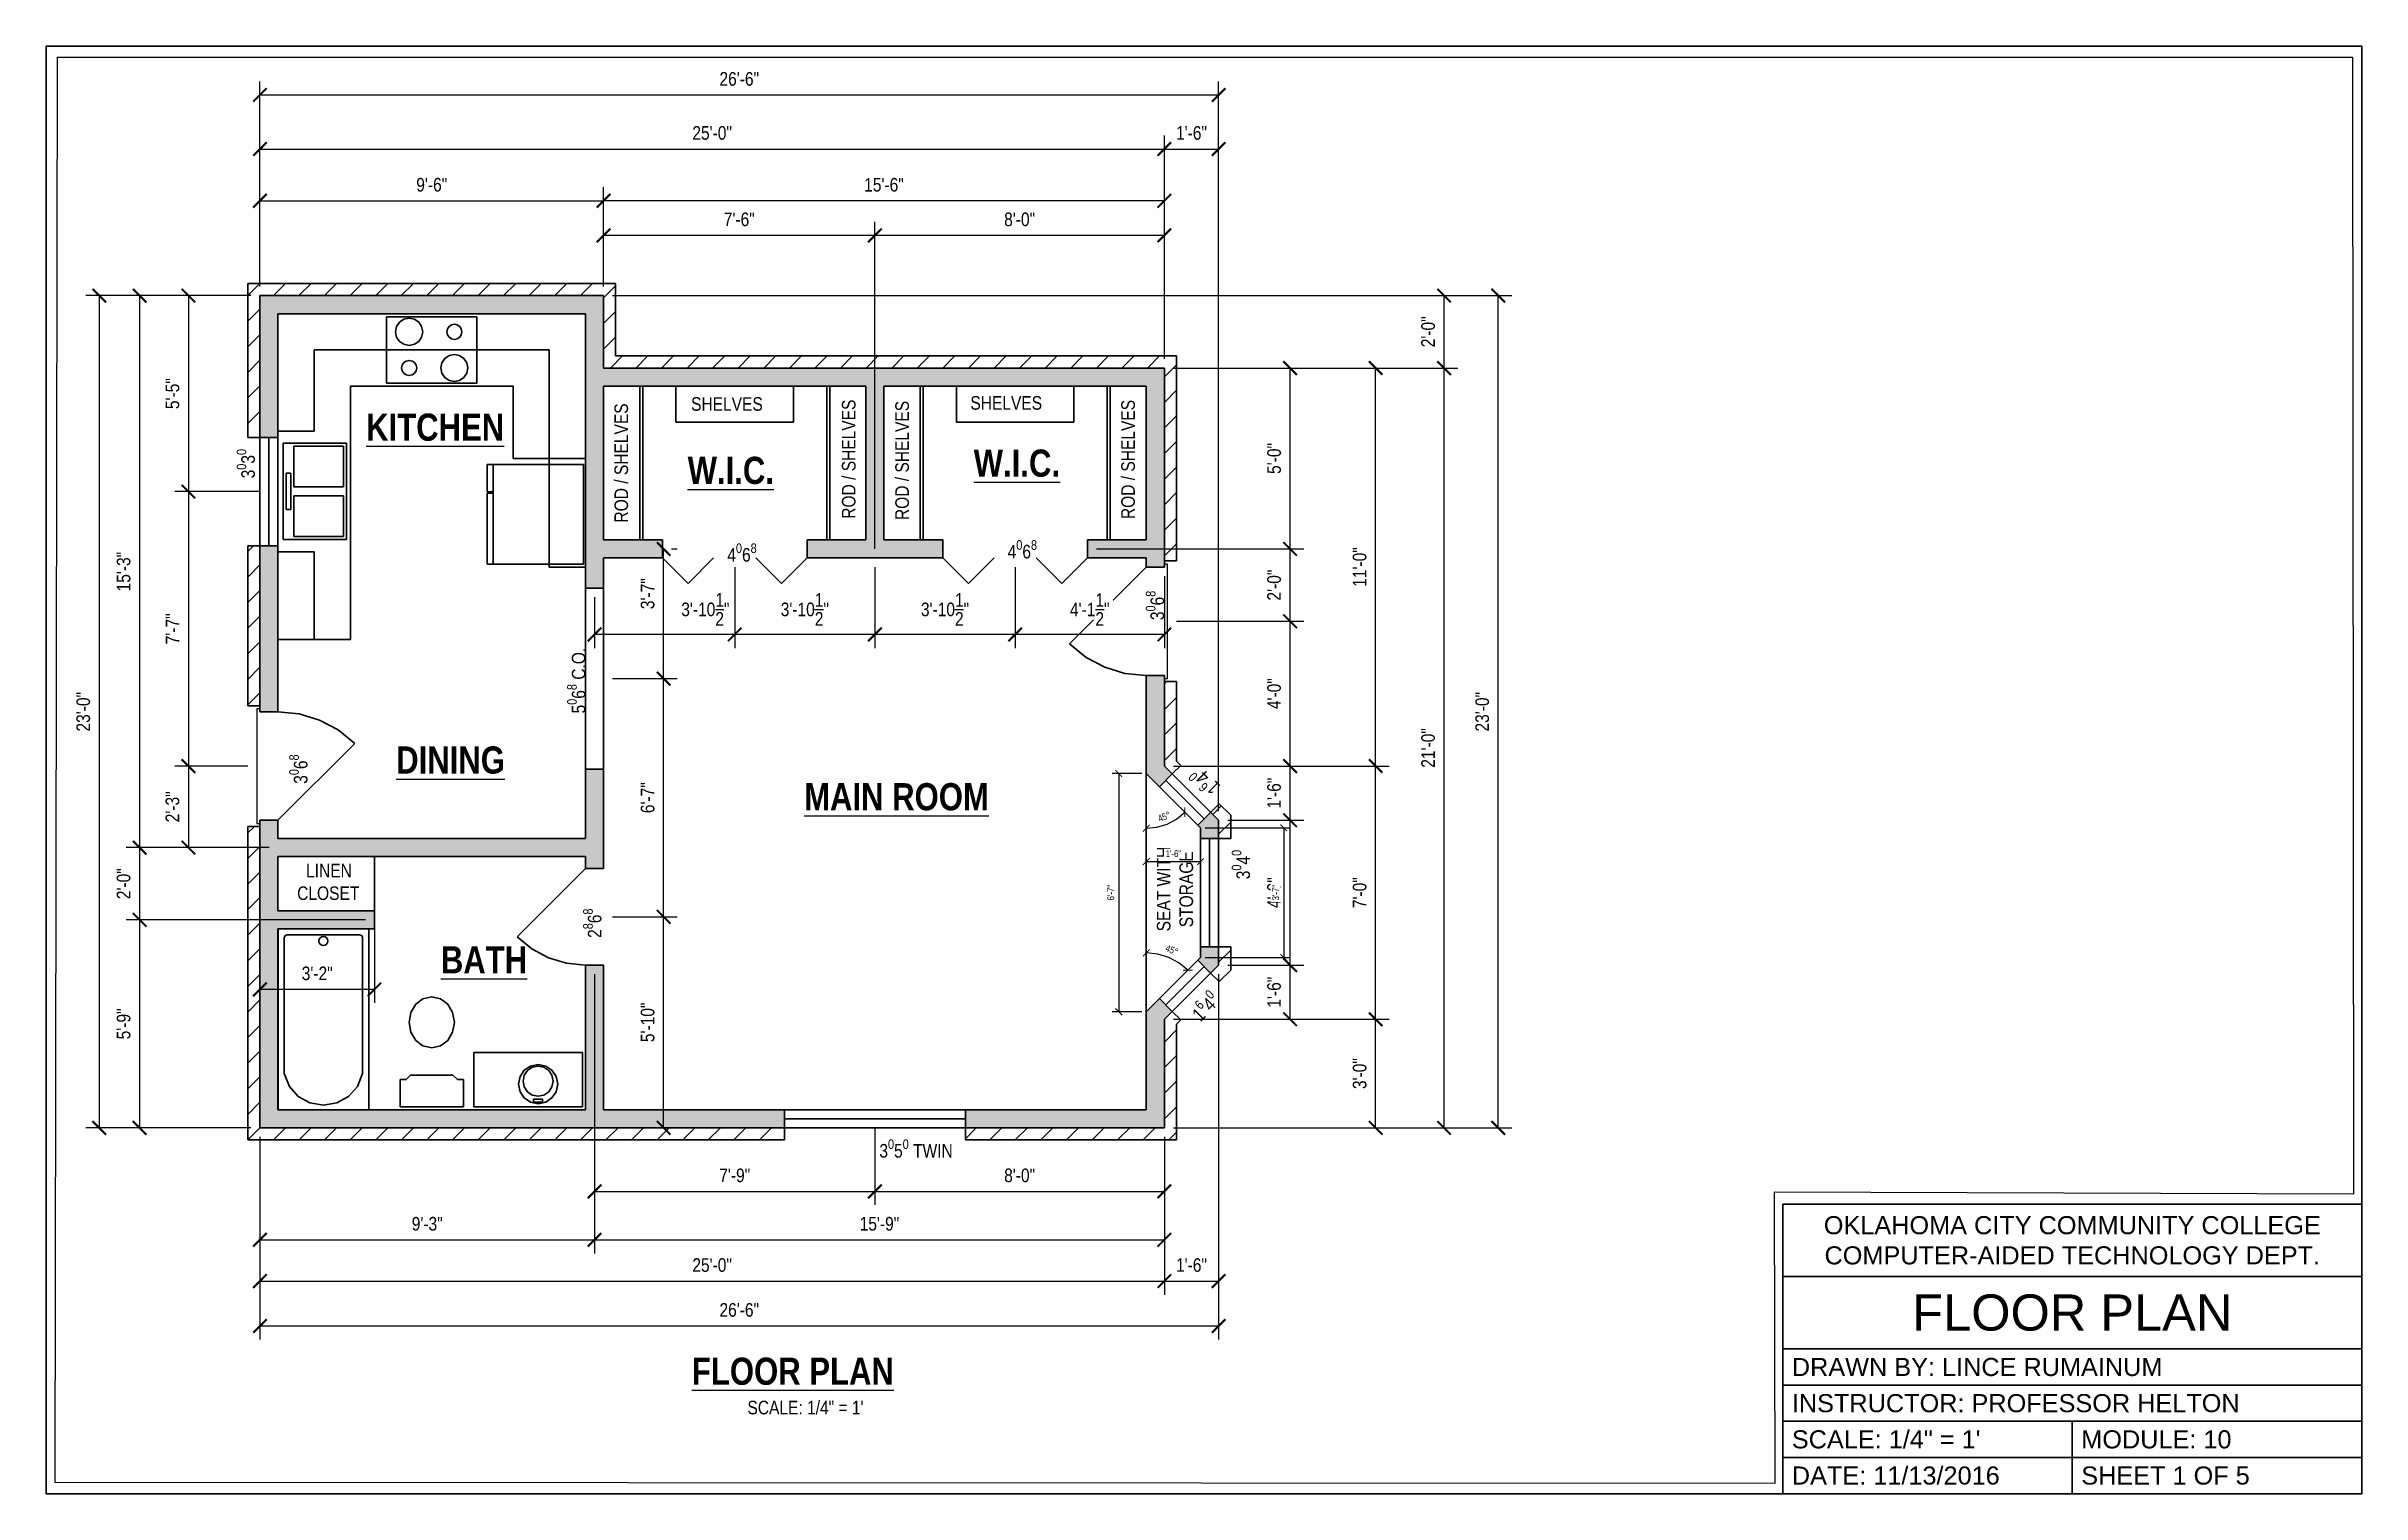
# Paper-space layout 'Floor Plan' of a CAD drawing. Header units: inches. Extents: x 0.3 to 16.3, y 0.3 to 10.3.
# The model-space entities are those that its viewports show. They can reach past a viewport. Long polylines and large blocks are cut down to what shows.
import ezdxf

# ---------------------------------------------------------------- set-up
doc = ezdxf.new("R2010")
doc.units = ezdxf.units.IN
doc.header["$MEASUREMENT"] = 0
for name, pattern in [('CENTER2', [1.125, 0.75, -0.125, 0.125, -0.125]), ('HIDDEN', [0.375, 0.25, -0.125]), ('HIDDEN2', [0.1875, 0.125, -0.0625])]:
    doc.linetypes.add(name, pattern=pattern)
for name, color, linetype, lineweight in [('A-ANNO-DIMS', 250, 'Continuous', 30), ('A-ANNO-DOOR', 251, 'Continuous', 30), ('A-ANNO-GLAZ', 252, 'Continuous', 30), ('A-ANNO-TEXT', 250, 'Continuous', 30), ('A-DOOR', 250, 'Continuous', 60), ('A-EXTR', 1, 'Continuous', 60), ('A-EXTR-PATT', 250, 'Continuous', 30), ('A-FLOR-FIXT', 3, 'Continuous', 60), ('A-FLOR-OTLN', 1, 'Continuous', 30), ('A-FLOR-OVHD', 6, 'HIDDEN2', 60), ('A-FLOR-PFIX', 4, 'Continuous', 60), ('A-FLOR-WDWK', 6, 'Continuous', 60), ('A-GLAZ', 250, 'Continuous', 60), ('A-WALL', 5, 'Continuous', 60), ('A-WALL-PATT', 254, 'Continuous', 30), ('Title Block', 5, 'Continuous', 60), ('Title Block Text', 1, 'Continuous', 30)]:
    doc.layers.add(name, color=color, linetype=linetype, lineweight=lineweight)
doc.layers.add('Viewport', color=1, linetype='Continuous', plot=False)
doc.styles.add('ARCH-NOTES', font='ARIALN.TTF')
doc.styles.get("Standard").update_dxf_attribs({"font": 'arial.ttf'})
doc.dimstyles.new('Architecture', dxfattribs={"dimtxt": 0.09375, "dimasz": 0.09375, "dimexe": 0.09375, "dimexo": 0.0625, "dimgap": 0.0625, "dimtad": 1, "dimdec": 1, "dimzin": 1, "dimdsep": 46, "dimlunit": 4, "dimtxsty": 'ARCH-NOTES', "dimblk": 'ARCHTICK', "dimcen": -0.09, "dimclrd": 256, "dimclre": 256, "dimclrt": 256, "dimadec": 0, "dimazin": 0, "dimtfac": 1, "dimtdec": 1, "dimtofl": 0, "dimtmove": 0, "dimatfit": 2, "dimldrblk": 'DOTSMALL', "dimfxl": 1, "dimtfill": 1, "dimtolj": 1, "dimtzin": 0, "dimlwd": -1, "dimlwe": -1, "dimarcsym": 0})

# ---------------------------------------------------------------- blocks, each defined once
blk = doc.blocks.new('COOKTOP')
for p, q in [((-15, -22), (-15, 0)), ((-15, 0), (0, 0)), ((0, 0), (15, 0)), ((15, 0), (15, -22)), ((15, -22), (-15, -22))]:
    blk.add_line(p, q)
for centre, radius in [((-7.5, -5), 4.5), ((7.5, -5), 2.5), ((-7.5, -17), 2.5), ((7.5, -17), 4.5)]:
    blk.add_circle(centre, radius)
blk = doc.blocks.new('KSINK')
for p, q in [((-16, -21), (-16, 0)), ((-16, 0), (0, 0)), ((0, 0), (16, 0)), ((16, 0), (16, -21)), ((-1.5, -3.5), (-15, -3.5)), ((-15, -3.5), (-15, -20)), ((0, -1), (-6, -1)), ((-6, -1), (-6, -2.5)), ((-6, -2.5), (0, -2.5)), ((-1.5, -20), (-1.5, -3.5)), ((0, -1), (6, -1)), ((6, -2.5), (0, -2.5)), ((1.5, -20), (1.5, -3.5)), ((1.5, -3.5), (15, -3.5)), ((6, -1), (6, -2.5)), ((15, -3.5), (15, -20)), ((16, -21), (-16, -21)), ((-15, -20), (-1.5, -20)), ((15, -20), (1.5, -20))]:
    blk.add_line(p, q)
blk = doc.blocks.new('REF')
for p, q in [((-16.5, -32), (-16.5, 0)), ((-16.5, 0), (0, 0)), ((0, 0), (16.5, 0)), ((16.5, 0), (16.5, -32)), ((-16.5, -30), (-7.5, -30)), ((-7.5, -30), (-7.5, -32)), ((-7.5, -30), (-7, -30)), ((-7, -30), (-7, -32)), ((-7, -30), (16.5, -30)), ((-16.5, -32), (-7.5, -32)), ((-7, -32), (16.5, -32))]:
    blk.add_line(p, q)
blk = doc.blocks.new('DOOR')
blk.add_line((0, 0), (-0.707, 0.707))
blk.add_arc((0, 0), 1, 135, 180)
blk = doc.blocks.new('40BFD')
for p, q in [((8.5, -8.5), (0, 0)), ((8.5, -8.5), (17, 0)), ((39.5, -8.5), (31, 0)), ((48, 0), (39.5, -8.5))]:
    blk.add_line(p, q)
blk = doc.blocks.new('BATHTUB')
for p, q in [((-30, -60), (-30, 0)), ((-30, 0), (0, 0)), ((0, 0), (0, -60)), ((-28, -3), (-28, -48)), ((-27, -2), (-3, -2)), ((-2, -3), (-2, -48)), ((0, -60), (-30, -60))]:
    blk.add_line(p, q)
blk.add_circle((-15, -4), 1.5)
for centre, radius, start, end in [((-27, -3), 1, 90, 180), ((-3, -3), 1, 0, 90), ((-15, -45.2), 13.3, 192.14491, 347.85509)]:
    blk.add_arc(centre, radius, start, end)
blk = doc.blocks.new('BSINK')
for p, q in [((0, 6), (-1.5, 6)), ((-1.5, 6), (-1.5, 5)), ((-1.5, 5), (0, 5)), ((0, 6), (1.5, 6)), ((1.5, 5), (0, 5)), ((1.5, 6), (1.5, 5))]:
    blk.add_line(p, q)
for centre, radius in [((0, 0), 6.5), ((0, -1), 5)]:
    blk.add_circle(centre, radius)
blk = doc.blocks.new('TOILET')
for p, q in [((-10.5, 0), (0, 0)), ((-10.5, 0), (-10.5, -9)), ((0, 0), (10.5, 0)), ((10.5, 0), (10.5, -9)), ((-10.5, -9), (-8.5, -9)), ((-8.5, -9), (-7, -10.5)), ((-7, -10.5), (7, -10.5)), ((8.5, -9), (7, -10.5)), ((10.5, -9), (8.5, -9))]:
    blk.add_line(p, q)
blk.add_ellipse((0, -28), major_axis=(0, 8.5), ratio=0.882353)
blk = doc.blocks.new('_ArchTick')
at = {"color": 0, "linetype": 'ByBlock', "const_width": 0.15}
blk.add_lwpolyline([(-0.5, -0.5), (0.5, 0.5)], dxfattribs=at)
blk = doc.blocks.new('*D47')
at = {"layer": 'A-ANNO-DIMS', "transparency": 16777216}
for p, q in [((324, 312), (324, 420.48)), ((420, 415.98), (324, 415.98)), ((420, 375), (420, 420.48))]:
    blk.add_line(p, q, dxfattribs=at)
at = {"layer": 'Defpoints', "color": 0, "transparency": 16777216}
for p in [(324, 415.98), (420, 372), (324, 309)]:
    blk.add_point(p, dxfattribs=at)
at = {"layer": 'A-ANNO-DIMS', "transparency": 16777216, "xscale": 4.5, "yscale": 4.5, "zscale": 4.5, "rotation": 180}
blk.add_blockref('_ArchTick', (324, 415.98), dxfattribs=at)
at = {"layer": 'A-ANNO-DIMS', "transparency": 16777216, "xscale": 4.5, "yscale": 4.5, "zscale": 4.5}
blk.add_blockref('_ArchTick', (420, 415.98), dxfattribs=at)
at = {"layer": 'A-ANNO-DIMS', "transparency": 16777216, "insert": (372, 421.27), "char_height": 4.5, "attachment_point": 5, "style": 'ARCH-NOTES', "bg_fill": 3, "box_fill_scale": 1.25, "bg_fill_color": 256, "bg_fill_true_color": 13158600, "bg_fill_transparency": 0}
blk.add_mtext('\\A1;8\'-0"', dxfattribs=at)
blk = doc.blocks.new('_DotSmall')
at = {"color": 0, "linetype": 'ByBlock', "const_width": 0.5}
blk.add_lwpolyline([(-0.0625, 0, 1), (0.0625, 0, 1)], format="xyb", close=True, dxfattribs=at)
blk = doc.blocks.new('*D48')
at = {"layer": 'A-ANNO-DIMS', "transparency": 16777216}
for p, q in [((234, 399), (234, 420.48)), ((324, 415.98), (234, 415.98)), ((324, 312), (324, 420.48))]:
    blk.add_line(p, q, dxfattribs=at)
at = {"layer": 'Defpoints', "color": 0, "transparency": 16777216}
for p in [(234, 415.98), (234, 396), (324, 309)]:
    blk.add_point(p, dxfattribs=at)
at = {"layer": 'A-ANNO-DIMS', "transparency": 16777216, "xscale": 4.5, "yscale": 4.5, "zscale": 4.5, "rotation": 180}
blk.add_blockref('_ArchTick', (234, 415.98), dxfattribs=at)
at = {"layer": 'A-ANNO-DIMS', "transparency": 16777216, "xscale": 4.5, "yscale": 4.5, "zscale": 4.5}
blk.add_blockref('_ArchTick', (324, 415.98), dxfattribs=at)
at = {"layer": 'A-ANNO-DIMS', "transparency": 16777216, "insert": (279, 421.27), "char_height": 4.5, "attachment_point": 5, "style": 'ARCH-NOTES', "bg_fill": 3, "box_fill_scale": 1.25, "bg_fill_color": 256, "bg_fill_true_color": 13158600, "bg_fill_transparency": 0}
blk.add_mtext('\\A1;7\'-6"', dxfattribs=at)
blk = doc.blocks.new('*D49')
at = {"layer": 'A-ANNO-DIMS', "transparency": 16777216}
for p, q in [((234, 399), (234, 431.95)), ((420, 375), (420, 431.95)), ((420, 427.45), (234, 427.45))]:
    blk.add_line(p, q, dxfattribs=at)
at = {"layer": 'Defpoints', "color": 0, "transparency": 16777216}
for p in [(234, 427.45), (234, 396), (420, 372)]:
    blk.add_point(p, dxfattribs=at)
at = {"layer": 'A-ANNO-DIMS', "transparency": 16777216, "xscale": 4.5, "yscale": 4.5, "zscale": 4.5, "rotation": 180}
blk.add_blockref('_ArchTick', (234, 427.45), dxfattribs=at)
at = {"layer": 'A-ANNO-DIMS', "transparency": 16777216, "xscale": 4.5, "yscale": 4.5, "zscale": 4.5}
blk.add_blockref('_ArchTick', (420, 427.45), dxfattribs=at)
at = {"layer": 'A-ANNO-DIMS', "transparency": 16777216, "insert": (327, 432.75), "char_height": 4.5, "attachment_point": 5, "style": 'ARCH-NOTES', "bg_fill": 3, "box_fill_scale": 1.25, "bg_fill_color": 256, "bg_fill_true_color": 13158600, "bg_fill_transparency": 0}
blk.add_mtext('\\A1;15\'-6"', dxfattribs=at)
blk = doc.blocks.new('*D50')
at = {"layer": 'A-ANNO-DIMS', "transparency": 16777216}
for p, q in [((120, 399), (120, 431.95)), ((234, 399), (234, 431.95)), ((120, 427.45), (234, 427.45))]:
    blk.add_line(p, q, dxfattribs=at)
at = {"layer": 'Defpoints', "color": 0, "transparency": 16777216}
for p in [(234, 427.45), (120, 396), (234, 396)]:
    blk.add_point(p, dxfattribs=at)
at = {"layer": 'A-ANNO-DIMS', "transparency": 16777216, "xscale": 4.5, "yscale": 4.5, "zscale": 4.5, "rotation": 180}
blk.add_blockref('_ArchTick', (120, 427.45), dxfattribs=at)
at = {"layer": 'A-ANNO-DIMS', "transparency": 16777216, "xscale": 4.5, "yscale": 4.5, "zscale": 4.5}
blk.add_blockref('_ArchTick', (234, 427.45), dxfattribs=at)
at = {"layer": 'A-ANNO-DIMS', "transparency": 16777216, "insert": (177, 432.75), "char_height": 4.5, "attachment_point": 5, "style": 'ARCH-NOTES', "bg_fill": 3, "box_fill_scale": 1.25, "bg_fill_color": 256, "bg_fill_true_color": 13158600, "bg_fill_transparency": 0}
blk.add_mtext('\\A1;9\'-6"', dxfattribs=at)
blk = doc.blocks.new('*D51')
at = {"layer": 'A-ANNO-DIMS', "transparency": 16777216}
for p, q in [((120, 399), (120, 449.13)), ((420, 375), (420, 449.13)), ((120, 444.63), (420, 444.63))]:
    blk.add_line(p, q, dxfattribs=at)
at = {"layer": 'Defpoints', "color": 0, "transparency": 16777216}
for p in [(420, 444.63), (120, 396), (420, 372)]:
    blk.add_point(p, dxfattribs=at)
at = {"layer": 'A-ANNO-DIMS', "transparency": 16777216, "xscale": 4.5, "yscale": 4.5, "zscale": 4.5, "rotation": 180}
blk.add_blockref('_ArchTick', (120, 444.63), dxfattribs=at)
at = {"layer": 'A-ANNO-DIMS', "transparency": 16777216, "xscale": 4.5, "yscale": 4.5, "zscale": 4.5}
blk.add_blockref('_ArchTick', (420, 444.63), dxfattribs=at)
at = {"layer": 'A-ANNO-DIMS', "transparency": 16777216, "insert": (270, 449.93), "char_height": 4.5, "attachment_point": 5, "style": 'ARCH-NOTES', "bg_fill": 3, "box_fill_scale": 1.25, "bg_fill_color": 256, "bg_fill_true_color": 13158600, "bg_fill_transparency": 0}
blk.add_mtext('\\A1;25\'-0"', dxfattribs=at)
blk = doc.blocks.new('*D52')
at = {"layer": 'A-ANNO-DIMS', "transparency": 16777216}
for p, q in [((420, 375), (420, 449.13)), ((438, 225), (438, 449.13)), ((420, 444.63), (438, 444.63))]:
    blk.add_line(p, q, dxfattribs=at)
at = {"layer": 'Defpoints', "color": 0, "transparency": 16777216}
for p in [(420, 372), (438, 222)]:
    blk.add_point(p, dxfattribs=at)
at = {"layer": 'A-ANNO-DIMS', "transparency": 16777216, "xscale": 4.5, "yscale": 4.5, "zscale": 4.5, "rotation": 180}
blk.add_blockref('_ArchTick', (420, 444.63), dxfattribs=at)
at = {"layer": 'A-ANNO-DIMS', "transparency": 16777216, "xscale": 4.5, "yscale": 4.5, "zscale": 4.5}
blk.add_blockref('_ArchTick', (438, 444.63), dxfattribs=at)
at = {"layer": 'A-ANNO-DIMS', "transparency": 16777216, "insert": (429, 449.93), "char_height": 4.5, "attachment_point": 5, "style": 'ARCH-NOTES', "bg_fill": 3, "box_fill_scale": 1.25, "bg_fill_color": 256, "bg_fill_true_color": 13158600, "bg_fill_transparency": 0}
blk.add_mtext('\\A1;1\'-6"', dxfattribs=at)
at = {"layer": 'Defpoints', "color": 0, "transparency": 16777216}
blk.add_point((438, 444.63), dxfattribs=at)
blk = doc.blocks.new('*D53')
at = {"layer": 'A-ANNO-DIMS', "transparency": 16777216}
for p, q in [((120, 399), (120, 467.05)), ((120, 462.55), (438, 462.55)), ((438, 225), (438, 467.05))]:
    blk.add_line(p, q, dxfattribs=at)
at = {"layer": 'Defpoints', "color": 0, "transparency": 16777216}
for p in [(438, 462.55), (120, 396), (438, 222)]:
    blk.add_point(p, dxfattribs=at)
at = {"layer": 'A-ANNO-DIMS', "transparency": 16777216, "xscale": 4.5, "yscale": 4.5, "zscale": 4.5, "rotation": 180}
blk.add_blockref('_ArchTick', (120, 462.55), dxfattribs=at)
at = {"layer": 'A-ANNO-DIMS', "transparency": 16777216, "xscale": 4.5, "yscale": 4.5, "zscale": 4.5}
blk.add_blockref('_ArchTick', (438, 462.55), dxfattribs=at)
at = {"layer": 'A-ANNO-DIMS', "transparency": 16777216, "insert": (279, 467.85), "char_height": 4.5, "attachment_point": 5, "style": 'ARCH-NOTES', "bg_fill": 3, "box_fill_scale": 1.25, "bg_fill_color": 256, "bg_fill_true_color": 13158600, "bg_fill_transparency": 0}
blk.add_mtext('\\A1;26\'-6"', dxfattribs=at)
blk = doc.blocks.new('*D54')
at = {"layer": 'A-ANNO-DIMS', "transparency": 16777216}
for p, q in [((117, 396), (91.79, 396)), ((96.29, 396), (96.29, 331)), ((120, 331), (91.79, 331))]:
    blk.add_line(p, q, dxfattribs=at)
at = {"layer": 'Defpoints', "color": 0, "transparency": 16777216}
for p in [(120, 396), (96.29, 331), (123, 331)]:
    blk.add_point(p, dxfattribs=at)
at = {"layer": 'A-ANNO-DIMS', "transparency": 16777216, "xscale": 4.5, "yscale": 4.5, "zscale": 4.5}
for p, rotation in [((96.29, 396), 90), ((96.29, 331), 270)]:
    blk.add_blockref('_ArchTick', p, dxfattribs=dict(at, rotation=rotation))
at = {"layer": 'A-ANNO-DIMS', "transparency": 16777216, "insert": (91.01, 363.5), "char_height": 4.5, "attachment_point": 5, "rotation": 90, "style": 'ARCH-NOTES', "bg_fill": 3, "box_fill_scale": 1.25, "bg_fill_color": 256, "bg_fill_true_color": 13158600, "bg_fill_transparency": 0}
blk.add_mtext('\\A1;5\'-5"', dxfattribs=at)
blk = doc.blocks.new('*D55')
at = {"layer": 'A-ANNO-DIMS', "transparency": 16777216}
for p, q in [((120, 331), (91.79, 331)), ((96.29, 331), (96.29, 240)), ((116, 240), (91.79, 240))]:
    blk.add_line(p, q, dxfattribs=at)
at = {"layer": 'Defpoints', "color": 0, "transparency": 16777216}
for p in [(123, 331), (96.29, 240), (119, 240)]:
    blk.add_point(p, dxfattribs=at)
at = {"layer": 'A-ANNO-DIMS', "transparency": 16777216, "xscale": 4.5, "yscale": 4.5, "zscale": 4.5}
for p, rotation in [((96.29, 331), 90), ((96.29, 240), 270)]:
    blk.add_blockref('_ArchTick', p, dxfattribs=dict(at, rotation=rotation))
at = {"layer": 'A-ANNO-DIMS', "transparency": 16777216, "insert": (91.04, 285.5), "char_height": 4.5, "attachment_point": 5, "rotation": 90, "style": 'ARCH-NOTES', "bg_fill": 3, "box_fill_scale": 1.25, "bg_fill_color": 256, "bg_fill_true_color": 13158600, "bg_fill_transparency": 0}
blk.add_mtext('\\A1;7\'-7"', dxfattribs=at)
blk = doc.blocks.new('*D56')
at = {"layer": 'A-ANNO-DIMS', "transparency": 16777216}
for p, q in [((116, 240), (91.79, 240)), ((96.29, 240), (96.29, 212.95)), ((123.02, 212.95), (91.79, 212.95))]:
    blk.add_line(p, q, dxfattribs=at)
at = {"layer": 'Defpoints', "color": 0, "transparency": 16777216}
for p in [(119, 240), (96.29, 212.95), (126.02, 212.95)]:
    blk.add_point(p, dxfattribs=at)
at = {"layer": 'A-ANNO-DIMS', "transparency": 16777216, "xscale": 4.5, "yscale": 4.5, "zscale": 4.5}
for p, rotation in [((96.29, 240), 90), ((96.29, 212.95), 270)]:
    blk.add_blockref('_ArchTick', p, dxfattribs=dict(at, rotation=rotation))
at = {"layer": 'A-ANNO-DIMS', "transparency": 16777216, "insert": (91, 226.47), "char_height": 4.5, "attachment_point": 5, "rotation": 90, "style": 'ARCH-NOTES', "bg_fill": 3, "box_fill_scale": 1.25, "bg_fill_color": 256, "bg_fill_true_color": 13158600, "bg_fill_transparency": 0}
blk.add_mtext('\\A1;2\'-3"', dxfattribs=at)
blk = doc.blocks.new('*D57')
at = {"layer": 'A-ANNO-DIMS', "transparency": 16777216}
for p, q in [((117, 396), (75.61, 396)), ((80.11, 396), (80.11, 212.95)), ((104.41, 212.95), (75.61, 212.95))]:
    blk.add_line(p, q, dxfattribs=at)
at = {"layer": 'Defpoints', "color": 0, "transparency": 16777216}
for p in [(120, 396), (80.11, 212.95), (107.41, 212.95)]:
    blk.add_point(p, dxfattribs=at)
at = {"layer": 'A-ANNO-DIMS', "transparency": 16777216, "xscale": 4.5, "yscale": 4.5, "zscale": 4.5}
for p, rotation in [((80.11, 396), 90), ((80.11, 212.95), 270)]:
    blk.add_blockref('_ArchTick', p, dxfattribs=dict(at, rotation=rotation))
at = {"layer": 'A-ANNO-DIMS', "transparency": 16777216, "insert": (74.81, 304.47), "char_height": 4.5, "attachment_point": 5, "rotation": 90, "style": 'ARCH-NOTES', "bg_fill": 3, "box_fill_scale": 1.25, "bg_fill_color": 256, "bg_fill_true_color": 13158600, "bg_fill_transparency": 0}
blk.add_mtext('\\A1;15\'-3"', dxfattribs=at)
blk = doc.blocks.new('*D58')
at = {"layer": 'A-ANNO-DIMS', "transparency": 16777216}
for p, q in [((104.41, 212.95), (75.61, 212.95)), ((80.11, 212.95), (80.11, 189)), ((155, 189), (75.61, 189))]:
    blk.add_line(p, q, dxfattribs=at)
at = {"layer": 'Defpoints', "color": 0, "transparency": 16777216}
for p in [(107.41, 212.95), (80.11, 189), (158, 189)]:
    blk.add_point(p, dxfattribs=at)
at = {"layer": 'A-ANNO-DIMS', "transparency": 16777216, "xscale": 4.5, "yscale": 4.5, "zscale": 4.5}
for p, rotation in [((80.11, 212.95), 90), ((80.11, 189), 270)]:
    blk.add_blockref('_ArchTick', p, dxfattribs=dict(at, rotation=rotation))
at = {"layer": 'A-ANNO-DIMS', "transparency": 16777216, "insert": (74.81, 200.97), "char_height": 4.5, "attachment_point": 5, "rotation": 90, "style": 'ARCH-NOTES', "bg_fill": 3, "box_fill_scale": 1.25, "bg_fill_color": 256, "bg_fill_true_color": 13158600, "bg_fill_transparency": 0}
blk.add_mtext('\\A1;2\'-0"', dxfattribs=at)
blk = doc.blocks.new('*D59')
at = {"layer": 'A-ANNO-DIMS', "transparency": 16777216}
for p, q in [((155, 189), (75.61, 189)), ((80.11, 189), (80.11, 120)), ((117, 120), (75.61, 120))]:
    blk.add_line(p, q, dxfattribs=at)
at = {"layer": 'Defpoints', "color": 0, "transparency": 16777216}
for p in [(158, 189), (80.11, 120), (120, 120)]:
    blk.add_point(p, dxfattribs=at)
at = {"layer": 'A-ANNO-DIMS', "transparency": 16777216, "xscale": 4.5, "yscale": 4.5, "zscale": 4.5}
for p, rotation in [((80.11, 189), 90), ((80.11, 120), 270)]:
    blk.add_blockref('_ArchTick', p, dxfattribs=dict(at, rotation=rotation))
at = {"layer": 'A-ANNO-DIMS', "transparency": 16777216, "insert": (74.81, 154.5), "char_height": 4.5, "attachment_point": 5, "rotation": 90, "style": 'ARCH-NOTES', "bg_fill": 3, "box_fill_scale": 1.25, "bg_fill_color": 256, "bg_fill_true_color": 13158600, "bg_fill_transparency": 0}
blk.add_mtext('\\A1;5\'-9"', dxfattribs=at)
blk = doc.blocks.new('*D60')
at = {"layer": 'A-ANNO-DIMS', "transparency": 16777216}
for p, q in [((117, 396), (62.22, 396)), ((66.72, 396), (66.72, 120)), ((117, 120), (62.22, 120))]:
    blk.add_line(p, q, dxfattribs=at)
at = {"layer": 'Defpoints', "color": 0, "transparency": 16777216}
for p in [(120, 396), (66.72, 120), (120, 120)]:
    blk.add_point(p, dxfattribs=at)
at = {"layer": 'A-ANNO-DIMS', "transparency": 16777216, "xscale": 4.5, "yscale": 4.5, "zscale": 4.5}
for p, rotation in [((66.72, 396), 90), ((66.72, 120), 270)]:
    blk.add_blockref('_ArchTick', p, dxfattribs=dict(at, rotation=rotation))
at = {"layer": 'A-ANNO-DIMS', "transparency": 16777216, "insert": (61.43, 258), "char_height": 4.5, "attachment_point": 5, "rotation": 90, "style": 'ARCH-NOTES', "bg_fill": 3, "box_fill_scale": 1.25, "bg_fill_color": 256, "bg_fill_true_color": 13158600, "bg_fill_transparency": 0}
blk.add_mtext('\\A1;23\'-0"', dxfattribs=at)
blk = doc.blocks.new('*D61')
at = {"layer": 'A-ANNO-DIMS', "transparency": 16777216}
for p, q in [((231, 171), (231, 94.43)), ((324, 120), (324, 94.43)), ((231, 98.93), (324, 98.93))]:
    blk.add_line(p, q, dxfattribs=at)
at = {"layer": 'Defpoints', "color": 0, "transparency": 16777216}
for p in [(231, 174), (324, 123), (324, 98.93)]:
    blk.add_point(p, dxfattribs=at)
at = {"layer": 'A-ANNO-DIMS', "transparency": 16777216, "xscale": 4.5, "yscale": 4.5, "zscale": 4.5, "rotation": 180}
blk.add_blockref('_ArchTick', (231, 98.93), dxfattribs=at)
at = {"layer": 'A-ANNO-DIMS', "transparency": 16777216, "xscale": 4.5, "yscale": 4.5, "zscale": 4.5}
blk.add_blockref('_ArchTick', (324, 98.93), dxfattribs=at)
at = {"layer": 'A-ANNO-DIMS', "transparency": 16777216, "insert": (277.5, 104.23), "char_height": 4.5, "attachment_point": 5, "style": 'ARCH-NOTES', "bg_fill": 3, "box_fill_scale": 1.25, "bg_fill_color": 256, "bg_fill_true_color": 13158600, "bg_fill_transparency": 0}
blk.add_mtext('\\A1;7\'-9"', dxfattribs=at)
blk = doc.blocks.new('*D62')
at = {"layer": 'A-ANNO-DIMS', "transparency": 16777216}
for p, q in [((324, 120), (324, 94.43)), ((420, 117), (420, 94.43)), ((324, 98.93), (420, 98.93))]:
    blk.add_line(p, q, dxfattribs=at)
at = {"layer": 'Defpoints', "color": 0, "transparency": 16777216}
for p in [(324, 123), (420, 120), (420, 98.93)]:
    blk.add_point(p, dxfattribs=at)
at = {"layer": 'A-ANNO-DIMS', "transparency": 16777216, "xscale": 4.5, "yscale": 4.5, "zscale": 4.5, "rotation": 180}
blk.add_blockref('_ArchTick', (324, 98.93), dxfattribs=at)
at = {"layer": 'A-ANNO-DIMS', "transparency": 16777216, "xscale": 4.5, "yscale": 4.5, "zscale": 4.5}
blk.add_blockref('_ArchTick', (420, 98.93), dxfattribs=at)
at = {"layer": 'A-ANNO-DIMS', "transparency": 16777216, "insert": (372, 104.23), "char_height": 4.5, "attachment_point": 5, "style": 'ARCH-NOTES', "bg_fill": 3, "box_fill_scale": 1.25, "bg_fill_color": 256, "bg_fill_true_color": 13158600, "bg_fill_transparency": 0}
blk.add_mtext('\\A1;8\'-0"', dxfattribs=at)
blk = doc.blocks.new('*D63')
at = {"layer": 'A-ANNO-DIMS', "transparency": 16777216}
for p, q in [((231, 171), (231, 78.38)), ((120, 117), (120, 78.38)), ((120, 82.88), (231, 82.88))]:
    blk.add_line(p, q, dxfattribs=at)
at = {"layer": 'Defpoints', "color": 0, "transparency": 16777216}
for p in [(231, 174), (120, 120), (231, 82.88)]:
    blk.add_point(p, dxfattribs=at)
at = {"layer": 'A-ANNO-DIMS', "transparency": 16777216, "xscale": 4.5, "yscale": 4.5, "zscale": 4.5, "rotation": 180}
blk.add_blockref('_ArchTick', (120, 82.88), dxfattribs=at)
at = {"layer": 'A-ANNO-DIMS', "transparency": 16777216, "xscale": 4.5, "yscale": 4.5, "zscale": 4.5}
blk.add_blockref('_ArchTick', (231, 82.88), dxfattribs=at)
at = {"layer": 'A-ANNO-DIMS', "transparency": 16777216, "insert": (175.5, 88.18), "char_height": 4.5, "attachment_point": 5, "style": 'ARCH-NOTES', "bg_fill": 3, "box_fill_scale": 1.25, "bg_fill_color": 256, "bg_fill_true_color": 13158600, "bg_fill_transparency": 0}
blk.add_mtext('\\A1;9\'-3"', dxfattribs=at)
blk = doc.blocks.new('*D64')
at = {"layer": 'A-ANNO-DIMS', "transparency": 16777216}
for p, q in [((231, 171), (231, 78.38)), ((420, 117), (420, 78.38)), ((231, 82.88), (420, 82.88))]:
    blk.add_line(p, q, dxfattribs=at)
at = {"layer": 'Defpoints', "color": 0, "transparency": 16777216}
for p in [(231, 174), (420, 120), (420, 82.88)]:
    blk.add_point(p, dxfattribs=at)
at = {"layer": 'A-ANNO-DIMS', "transparency": 16777216, "xscale": 4.5, "yscale": 4.5, "zscale": 4.5, "rotation": 180}
blk.add_blockref('_ArchTick', (231, 82.88), dxfattribs=at)
at = {"layer": 'A-ANNO-DIMS', "transparency": 16777216, "xscale": 4.5, "yscale": 4.5, "zscale": 4.5}
blk.add_blockref('_ArchTick', (420, 82.88), dxfattribs=at)
at = {"layer": 'A-ANNO-DIMS', "transparency": 16777216, "insert": (325.5, 88.18), "char_height": 4.5, "attachment_point": 5, "style": 'ARCH-NOTES', "bg_fill": 3, "box_fill_scale": 1.25, "bg_fill_color": 256, "bg_fill_true_color": 13158600, "bg_fill_transparency": 0}
blk.add_mtext('\\A1;15\'-9"', dxfattribs=at)
blk = doc.blocks.new('*D65')
at = {"layer": 'A-ANNO-DIMS', "transparency": 16777216}
for p, q in [((120, 117), (120, 64.68)), ((420, 117), (420, 64.68)), ((120, 69.18), (420, 69.18))]:
    blk.add_line(p, q, dxfattribs=at)
at = {"layer": 'Defpoints', "color": 0, "transparency": 16777216}
for p in [(120, 120), (420, 120), (420, 69.18)]:
    blk.add_point(p, dxfattribs=at)
at = {"layer": 'A-ANNO-DIMS', "transparency": 16777216, "xscale": 4.5, "yscale": 4.5, "zscale": 4.5, "rotation": 180}
blk.add_blockref('_ArchTick', (120, 69.18), dxfattribs=at)
at = {"layer": 'A-ANNO-DIMS', "transparency": 16777216, "xscale": 4.5, "yscale": 4.5, "zscale": 4.5}
blk.add_blockref('_ArchTick', (420, 69.18), dxfattribs=at)
at = {"layer": 'A-ANNO-DIMS', "transparency": 16777216, "insert": (270, 74.48), "char_height": 4.5, "attachment_point": 5, "style": 'ARCH-NOTES', "bg_fill": 3, "box_fill_scale": 1.25, "bg_fill_color": 256, "bg_fill_true_color": 13158600, "bg_fill_transparency": 0}
blk.add_mtext('\\A1;25\'-0"', dxfattribs=at)
blk = doc.blocks.new('*D66')
at = {"layer": 'A-ANNO-DIMS', "transparency": 16777216}
for p, q in [((438, 171), (438, 64.68)), ((420, 117), (420, 64.68)), ((420, 69.18), (438, 69.18))]:
    blk.add_line(p, q, dxfattribs=at)
at = {"layer": 'Defpoints', "color": 0, "transparency": 16777216}
for p in [(438, 174), (420, 120)]:
    blk.add_point(p, dxfattribs=at)
at = {"layer": 'A-ANNO-DIMS', "transparency": 16777216, "xscale": 4.5, "yscale": 4.5, "zscale": 4.5, "rotation": 180}
blk.add_blockref('_ArchTick', (420, 69.18), dxfattribs=at)
at = {"layer": 'A-ANNO-DIMS', "transparency": 16777216, "xscale": 4.5, "yscale": 4.5, "zscale": 4.5}
blk.add_blockref('_ArchTick', (438, 69.18), dxfattribs=at)
at = {"layer": 'A-ANNO-DIMS', "transparency": 16777216, "insert": (429, 74.48), "char_height": 4.5, "attachment_point": 5, "style": 'ARCH-NOTES', "bg_fill": 3, "box_fill_scale": 1.25, "bg_fill_color": 256, "bg_fill_true_color": 13158600, "bg_fill_transparency": 0}
blk.add_mtext('\\A1;1\'-6"', dxfattribs=at)
at = {"layer": 'Defpoints', "color": 0, "transparency": 16777216}
blk.add_point((438, 69.18), dxfattribs=at)
blk = doc.blocks.new('*D67')
at = {"layer": 'A-ANNO-DIMS', "transparency": 16777216}
for p, q in [((438, 171), (438, 49.8)), ((120, 117), (120, 49.8)), ((120, 54.3), (438, 54.3))]:
    blk.add_line(p, q, dxfattribs=at)
at = {"layer": 'Defpoints', "color": 0, "transparency": 16777216}
for p in [(438, 174), (120, 120), (438, 54.3)]:
    blk.add_point(p, dxfattribs=at)
at = {"layer": 'A-ANNO-DIMS', "transparency": 16777216, "xscale": 4.5, "yscale": 4.5, "zscale": 4.5, "rotation": 180}
blk.add_blockref('_ArchTick', (120, 54.3), dxfattribs=at)
at = {"layer": 'A-ANNO-DIMS', "transparency": 16777216, "xscale": 4.5, "yscale": 4.5, "zscale": 4.5}
blk.add_blockref('_ArchTick', (438, 54.3), dxfattribs=at)
at = {"layer": 'A-ANNO-DIMS', "transparency": 16777216, "insert": (279, 59.6), "char_height": 4.5, "attachment_point": 5, "style": 'ARCH-NOTES', "bg_fill": 3, "box_fill_scale": 1.25, "bg_fill_color": 256, "bg_fill_true_color": 13158600, "bg_fill_transparency": 0}
blk.add_mtext('\\A1;26\'-6"', dxfattribs=at)
blk = doc.blocks.new('*D68')
at = {"layer": 'A-ANNO-DIMS', "transparency": 16777216}
for p, q in [((441, 174), (466.21, 174)), ((461.71, 156), (461.71, 174)), ((423, 156), (466.21, 156))]:
    blk.add_line(p, q, dxfattribs=at)
at = {"layer": 'Defpoints', "color": 0, "transparency": 16777216}
for p in [(438, 174), (420, 156)]:
    blk.add_point(p, dxfattribs=at)
at = {"layer": 'A-ANNO-DIMS', "transparency": 16777216, "xscale": 4.5, "yscale": 4.5, "zscale": 4.5}
for p, rotation in [((461.71, 174), 90), ((461.71, 156), 270)]:
    blk.add_blockref('_ArchTick', p, dxfattribs=dict(at, rotation=rotation))
at = {"layer": 'A-ANNO-DIMS', "transparency": 16777216, "insert": (456.41, 165), "char_height": 4.5, "attachment_point": 5, "rotation": 90, "style": 'ARCH-NOTES', "bg_fill": 3, "box_fill_scale": 1.25, "bg_fill_color": 256, "bg_fill_true_color": 13158600, "bg_fill_transparency": 0}
blk.add_mtext('\\A1;1\'-6"', dxfattribs=at)
at = {"layer": 'Defpoints', "color": 0, "transparency": 16777216}
blk.add_point((461.71, 174), dxfattribs=at)
blk = doc.blocks.new('*D69')
at = {"layer": 'A-ANNO-DIMS', "transparency": 16777216}
for p, q in [((441, 222), (466.21, 222)), ((461.71, 174), (461.71, 222)), ((441, 174), (466.21, 174))]:
    blk.add_line(p, q, dxfattribs=at)
at = {"layer": 'Defpoints', "color": 0, "transparency": 16777216}
for p in [(438, 222), (461.71, 222), (438, 174)]:
    blk.add_point(p, dxfattribs=at)
at = {"layer": 'A-ANNO-DIMS', "transparency": 16777216, "xscale": 4.5, "yscale": 4.5, "zscale": 4.5}
for p, rotation in [((461.71, 222), 90), ((461.71, 174), 270)]:
    blk.add_blockref('_ArchTick', p, dxfattribs=dict(at, rotation=rotation))
at = {"layer": 'A-ANNO-DIMS', "transparency": 16777216, "insert": (456.41, 198), "char_height": 4.5, "attachment_point": 5, "rotation": 90, "style": 'ARCH-NOTES', "bg_fill": 3, "box_fill_scale": 1.25, "bg_fill_color": 256, "bg_fill_true_color": 13158600, "bg_fill_transparency": 0}
blk.add_mtext('\\A1;4\'-0"', dxfattribs=at)
blk = doc.blocks.new('*D70')
at = {"layer": 'A-ANNO-DIMS', "transparency": 16777216}
for p, q in [((423, 240), (466.21, 240)), ((461.71, 222), (461.71, 240)), ((441, 222), (466.21, 222))]:
    blk.add_line(p, q, dxfattribs=at)
at = {"layer": 'Defpoints', "color": 0, "transparency": 16777216}
for p in [(420, 240), (438, 222)]:
    blk.add_point(p, dxfattribs=at)
at = {"layer": 'A-ANNO-DIMS', "transparency": 16777216, "xscale": 4.5, "yscale": 4.5, "zscale": 4.5}
for p, rotation in [((461.71, 240), 90), ((461.71, 222), 270)]:
    blk.add_blockref('_ArchTick', p, dxfattribs=dict(at, rotation=rotation))
at = {"layer": 'A-ANNO-DIMS', "transparency": 16777216, "insert": (456.41, 231), "char_height": 4.5, "attachment_point": 5, "rotation": 90, "style": 'ARCH-NOTES', "bg_fill": 3, "box_fill_scale": 1.25, "bg_fill_color": 256, "bg_fill_true_color": 13158600, "bg_fill_transparency": 0}
blk.add_mtext('\\A1;1\'-6"', dxfattribs=at)
at = {"layer": 'Defpoints', "color": 0, "transparency": 16777216}
blk.add_point((461.71, 240), dxfattribs=at)
blk = doc.blocks.new('*D71')
at = {"layer": 'A-ANNO-DIMS', "transparency": 16777216}
for p, q in [((423.99, 287.99), (466.21, 287.99)), ((461.71, 240), (461.71, 287.99)), ((423, 240), (466.21, 240))]:
    blk.add_line(p, q, dxfattribs=at)
at = {"layer": 'Defpoints', "color": 0, "transparency": 16777216}
for p in [(420.99, 287.99), (461.71, 287.99), (420, 240)]:
    blk.add_point(p, dxfattribs=at)
at = {"layer": 'A-ANNO-DIMS', "transparency": 16777216, "xscale": 4.5, "yscale": 4.5, "zscale": 4.5}
for p, rotation in [((461.71, 287.99), 90), ((461.71, 240), 270)]:
    blk.add_blockref('_ArchTick', p, dxfattribs=dict(at, rotation=rotation))
at = {"layer": 'A-ANNO-DIMS', "transparency": 16777216, "insert": (456.41, 264), "char_height": 4.5, "attachment_point": 5, "rotation": 90, "style": 'ARCH-NOTES', "bg_fill": 3, "box_fill_scale": 1.25, "bg_fill_color": 256, "bg_fill_true_color": 13158600, "bg_fill_transparency": 0}
blk.add_mtext('\\A1;4\'-0"', dxfattribs=at)
blk = doc.blocks.new('*D72')
at = {"layer": 'A-ANNO-DIMS', "transparency": 16777216}
for p, q in [((397.5, 312), (466.21, 312)), ((461.71, 287.99), (461.71, 312)), ((423.99, 287.99), (466.21, 287.99))]:
    blk.add_line(p, q, dxfattribs=at)
at = {"layer": 'Defpoints', "color": 0, "transparency": 16777216}
for p in [(394.5, 312), (461.71, 312), (420.99, 287.99)]:
    blk.add_point(p, dxfattribs=at)
at = {"layer": 'A-ANNO-DIMS', "transparency": 16777216, "xscale": 4.5, "yscale": 4.5, "zscale": 4.5}
for p, rotation in [((461.71, 312), 90), ((461.71, 287.99), 270)]:
    blk.add_blockref('_ArchTick', p, dxfattribs=dict(at, rotation=rotation))
at = {"layer": 'A-ANNO-DIMS', "transparency": 16777216, "insert": (456.41, 300), "char_height": 4.5, "attachment_point": 5, "rotation": 90, "style": 'ARCH-NOTES', "bg_fill": 3, "box_fill_scale": 1.25, "bg_fill_color": 256, "bg_fill_true_color": 13158600, "bg_fill_transparency": 0}
blk.add_mtext('\\A1;2\'-0"', dxfattribs=at)
blk = doc.blocks.new('*D73')
at = {"layer": 'A-ANNO-DIMS', "transparency": 16777216}
for p, q in [((423, 372), (466.21, 372)), ((461.71, 312), (461.71, 372)), ((397.5, 312), (466.21, 312))]:
    blk.add_line(p, q, dxfattribs=at)
at = {"layer": 'Defpoints', "color": 0, "transparency": 16777216}
for p in [(420, 372), (461.71, 372), (394.5, 312)]:
    blk.add_point(p, dxfattribs=at)
at = {"layer": 'A-ANNO-DIMS', "transparency": 16777216, "xscale": 4.5, "yscale": 4.5, "zscale": 4.5}
for p, rotation in [((461.71, 372), 90), ((461.71, 312), 270)]:
    blk.add_blockref('_ArchTick', p, dxfattribs=dict(at, rotation=rotation))
at = {"layer": 'A-ANNO-DIMS', "transparency": 16777216, "insert": (456.41, 342), "char_height": 4.5, "attachment_point": 5, "rotation": 90, "style": 'ARCH-NOTES', "bg_fill": 3, "box_fill_scale": 1.25, "bg_fill_color": 256, "bg_fill_true_color": 13158600, "bg_fill_transparency": 0}
blk.add_mtext('\\A1;5\'-0"', dxfattribs=at)
blk = doc.blocks.new('*D75')
at = {"layer": 'A-ANNO-DIMS', "transparency": 16777216}
for p, q in [((423, 156), (494.59, 156)), ((490.09, 120), (490.09, 156)), ((423, 120), (494.59, 120))]:
    blk.add_line(p, q, dxfattribs=at)
at = {"layer": 'Defpoints', "color": 0, "transparency": 16777216}
for p in [(420, 156), (490.09, 156), (420, 120)]:
    blk.add_point(p, dxfattribs=at)
at = {"layer": 'A-ANNO-DIMS', "transparency": 16777216, "xscale": 4.5, "yscale": 4.5, "zscale": 4.5}
for p, rotation in [((490.09, 156), 90), ((490.09, 120), 270)]:
    blk.add_blockref('_ArchTick', p, dxfattribs=dict(at, rotation=rotation))
at = {"layer": 'A-ANNO-DIMS', "transparency": 16777216, "insert": (484.79, 138), "char_height": 4.5, "attachment_point": 5, "rotation": 90, "style": 'ARCH-NOTES', "bg_fill": 3, "box_fill_scale": 1.25, "bg_fill_color": 256, "bg_fill_true_color": 13158600, "bg_fill_transparency": 0}
blk.add_mtext('\\A1;3\'-0"', dxfattribs=at)
blk = doc.blocks.new('*D76')
at = {"layer": 'A-ANNO-DIMS', "transparency": 16777216}
for p, q in [((423, 240), (494.59, 240)), ((490.09, 156), (490.09, 240)), ((423, 156), (494.59, 156))]:
    blk.add_line(p, q, dxfattribs=at)
at = {"layer": 'Defpoints', "color": 0, "transparency": 16777216}
for p in [(420, 240), (490.09, 240), (420, 156)]:
    blk.add_point(p, dxfattribs=at)
at = {"layer": 'A-ANNO-DIMS', "transparency": 16777216, "xscale": 4.5, "yscale": 4.5, "zscale": 4.5}
for p, rotation in [((490.09, 240), 90), ((490.09, 156), 270)]:
    blk.add_blockref('_ArchTick', p, dxfattribs=dict(at, rotation=rotation))
at = {"layer": 'A-ANNO-DIMS', "transparency": 16777216, "insert": (484.79, 198), "char_height": 4.5, "attachment_point": 5, "rotation": 90, "style": 'ARCH-NOTES', "bg_fill": 3, "box_fill_scale": 1.25, "bg_fill_color": 256, "bg_fill_true_color": 13158600, "bg_fill_transparency": 0}
blk.add_mtext('\\A1;7\'-0"', dxfattribs=at)
blk = doc.blocks.new('*D77')
at = {"layer": 'A-ANNO-DIMS', "transparency": 16777216}
for p, q in [((423, 372), (494.59, 372)), ((490.09, 240), (490.09, 372)), ((423, 240), (494.59, 240))]:
    blk.add_line(p, q, dxfattribs=at)
at = {"layer": 'Defpoints', "color": 0, "transparency": 16777216}
for p in [(420, 372), (490.09, 372), (420, 240)]:
    blk.add_point(p, dxfattribs=at)
at = {"layer": 'A-ANNO-DIMS', "transparency": 16777216, "xscale": 4.5, "yscale": 4.5, "zscale": 4.5}
for p, rotation in [((490.09, 372), 90), ((490.09, 240), 270)]:
    blk.add_blockref('_ArchTick', p, dxfattribs=dict(at, rotation=rotation))
at = {"layer": 'A-ANNO-DIMS', "transparency": 16777216, "insert": (484.79, 306), "char_height": 4.5, "attachment_point": 5, "rotation": 90, "style": 'ARCH-NOTES', "bg_fill": 3, "box_fill_scale": 1.25, "bg_fill_color": 256, "bg_fill_true_color": 13158600, "bg_fill_transparency": 0}
blk.add_mtext('\\A1;11\'-0"', dxfattribs=at)
blk = doc.blocks.new('*D78')
at = {"layer": 'A-ANNO-DIMS', "transparency": 16777216}
for p, q in [((423, 372), (517.29, 372)), ((512.79, 120), (512.79, 372)), ((423, 120), (517.29, 120))]:
    blk.add_line(p, q, dxfattribs=at)
at = {"layer": 'Defpoints', "color": 0, "transparency": 16777216}
for p in [(420, 372), (512.79, 372), (420, 120)]:
    blk.add_point(p, dxfattribs=at)
at = {"layer": 'A-ANNO-DIMS', "transparency": 16777216, "xscale": 4.5, "yscale": 4.5, "zscale": 4.5}
for p, rotation in [((512.79, 372), 90), ((512.79, 120), 270)]:
    blk.add_blockref('_ArchTick', p, dxfattribs=dict(at, rotation=rotation))
at = {"layer": 'A-ANNO-DIMS', "transparency": 16777216, "insert": (507.5, 246), "char_height": 4.5, "attachment_point": 5, "rotation": 90, "style": 'ARCH-NOTES', "bg_fill": 3, "box_fill_scale": 1.25, "bg_fill_color": 256, "bg_fill_true_color": 13158600, "bg_fill_transparency": 0}
blk.add_mtext('\\A1;21\'-0"', dxfattribs=at)
blk = doc.blocks.new('*D79')
at = {"layer": 'A-ANNO-DIMS', "transparency": 16777216}
for p, q in [((237, 396), (517.29, 396)), ((512.79, 372), (512.79, 396)), ((423, 372), (517.29, 372))]:
    blk.add_line(p, q, dxfattribs=at)
at = {"layer": 'Defpoints', "color": 0, "transparency": 16777216}
for p in [(234, 396), (512.79, 396), (420, 372)]:
    blk.add_point(p, dxfattribs=at)
at = {"layer": 'A-ANNO-DIMS', "transparency": 16777216, "xscale": 4.5, "yscale": 4.5, "zscale": 4.5}
for p, rotation in [((512.79, 396), 90), ((512.79, 372), 270)]:
    blk.add_blockref('_ArchTick', p, dxfattribs=dict(at, rotation=rotation))
at = {"layer": 'A-ANNO-DIMS', "transparency": 16777216, "insert": (507.5, 384), "char_height": 4.5, "attachment_point": 5, "rotation": 90, "style": 'ARCH-NOTES', "bg_fill": 3, "box_fill_scale": 1.25, "bg_fill_color": 256, "bg_fill_true_color": 13158600, "bg_fill_transparency": 0}
blk.add_mtext('\\A1;2\'-0"', dxfattribs=at)
blk = doc.blocks.new('*D80')
at = {"layer": 'A-ANNO-DIMS', "transparency": 16777216}
for p, q in [((237, 396), (535.25, 396)), ((530.75, 120), (530.75, 396)), ((423, 120), (535.25, 120))]:
    blk.add_line(p, q, dxfattribs=at)
at = {"layer": 'Defpoints', "color": 0, "transparency": 16777216}
for p in [(234, 396), (530.75, 396), (420, 120)]:
    blk.add_point(p, dxfattribs=at)
at = {"layer": 'A-ANNO-DIMS', "transparency": 16777216, "xscale": 4.5, "yscale": 4.5, "zscale": 4.5}
for p, rotation in [((530.75, 396), 90), ((530.75, 120), 270)]:
    blk.add_blockref('_ArchTick', p, dxfattribs=dict(at, rotation=rotation))
at = {"layer": 'A-ANNO-DIMS', "transparency": 16777216, "insert": (525.45, 258), "char_height": 4.5, "attachment_point": 5, "rotation": 90, "style": 'ARCH-NOTES', "bg_fill": 3, "box_fill_scale": 1.25, "bg_fill_color": 256, "bg_fill_true_color": 13158600, "bg_fill_transparency": 0}
blk.add_mtext('\\A1;23\'-0"', dxfattribs=at)
blk = doc.blocks.new('*D81')
at = {"layer": 'A-ANNO-DIMS', "transparency": 16777216}
for p, q in [((158, 186), (158, 161.42)), ((120, 168), (120, 161.42)), ((158, 165.92), (120, 165.92))]:
    blk.add_line(p, q, dxfattribs=at)
at = {"layer": 'Defpoints', "color": 0, "transparency": 16777216}
for p in [(158, 189), (120, 171), (120, 165.92)]:
    blk.add_point(p, dxfattribs=at)
at = {"layer": 'A-ANNO-DIMS', "transparency": 16777216, "xscale": 4.5, "yscale": 4.5, "zscale": 4.5, "rotation": 180}
blk.add_blockref('_ArchTick', (120, 165.92), dxfattribs=at)
at = {"layer": 'A-ANNO-DIMS', "transparency": 16777216, "xscale": 4.5, "yscale": 4.5, "zscale": 4.5}
blk.add_blockref('_ArchTick', (158, 165.92), dxfattribs=at)
at = {"layer": 'A-ANNO-DIMS', "transparency": 16777216, "insert": (139, 171.21), "char_height": 4.5, "attachment_point": 5, "style": 'ARCH-NOTES', "bg_fill": 3, "box_fill_scale": 1.25, "bg_fill_color": 256, "bg_fill_true_color": 13158600, "bg_fill_transparency": 0}
blk.add_mtext('\\A1;3\'-2"', dxfattribs=at)
blk = doc.blocks.new('*D83')
at = {"layer": 'A-ANNO-DIMS', "transparency": 16777216}
for p, q in [((370.5, 306), (370.5, 279.14)), ((420, 303), (420, 279.14)), ((420, 283.64), (370.5, 283.64))]:
    blk.add_line(p, q, dxfattribs=at)
at = {"layer": 'Defpoints', "color": 0, "transparency": 16777216}
for p in [(370.5, 309), (420, 306), (370.5, 283.64)]:
    blk.add_point(p, dxfattribs=at)
at = {"layer": 'A-ANNO-DIMS', "transparency": 16777216, "xscale": 4.5, "yscale": 4.5, "zscale": 4.5, "rotation": 180}
blk.add_blockref('_ArchTick', (370.5, 283.64), dxfattribs=at)
at = {"layer": 'A-ANNO-DIMS', "transparency": 16777216, "xscale": 4.5, "yscale": 4.5, "zscale": 4.5}
blk.add_blockref('_ArchTick', (420, 283.64), dxfattribs=at)
at = {"layer": 'A-ANNO-DIMS', "transparency": 16777216, "insert": (395.25, 291.91), "char_height": 4.5, "attachment_point": 5, "style": 'ARCH-NOTES', "bg_fill": 3, "box_fill_scale": 1.25, "bg_fill_color": 256, "bg_fill_true_color": 13158600, "bg_fill_transparency": 0}
blk.add_mtext('\\A1;4\'-1{\\H1x;\\S1/2;}"', dxfattribs=at)
blk = doc.blocks.new('*D84')
at = {"layer": 'A-ANNO-DIMS', "transparency": 16777216}
for p, q in [((324, 306), (324, 279.14)), ((370.5, 306), (370.5, 279.14)), ((370.5, 283.64), (324, 283.64))]:
    blk.add_line(p, q, dxfattribs=at)
at = {"layer": 'Defpoints', "color": 0, "transparency": 16777216}
for p in [(324, 309), (370.5, 309), (324, 283.64)]:
    blk.add_point(p, dxfattribs=at)
at = {"layer": 'A-ANNO-DIMS', "transparency": 16777216, "xscale": 4.5, "yscale": 4.5, "zscale": 4.5, "rotation": 180}
blk.add_blockref('_ArchTick', (324, 283.64), dxfattribs=at)
at = {"layer": 'A-ANNO-DIMS', "transparency": 16777216, "xscale": 4.5, "yscale": 4.5, "zscale": 4.5}
blk.add_blockref('_ArchTick', (370.5, 283.64), dxfattribs=at)
at = {"layer": 'A-ANNO-DIMS', "transparency": 16777216, "insert": (347.25, 291.95), "char_height": 4.5, "attachment_point": 5, "style": 'ARCH-NOTES', "bg_fill": 3, "box_fill_scale": 1.25, "bg_fill_color": 256, "bg_fill_true_color": 13158600, "bg_fill_transparency": 0}
blk.add_mtext('\\A1;3\'-10{\\H1x;\\S1/2;}"', dxfattribs=at)
blk = doc.blocks.new('*D85')
at = {"layer": 'A-ANNO-DIMS', "transparency": 16777216}
for p, q in [((277.5, 306), (277.5, 279.14)), ((324, 306), (324, 279.14)), ((324, 283.64), (277.5, 283.64))]:
    blk.add_line(p, q, dxfattribs=at)
at = {"layer": 'Defpoints', "color": 0, "transparency": 16777216}
for p in [(277.5, 309), (324, 309), (277.5, 283.64)]:
    blk.add_point(p, dxfattribs=at)
at = {"layer": 'A-ANNO-DIMS', "transparency": 16777216, "xscale": 4.5, "yscale": 4.5, "zscale": 4.5, "rotation": 180}
blk.add_blockref('_ArchTick', (277.5, 283.64), dxfattribs=at)
at = {"layer": 'A-ANNO-DIMS', "transparency": 16777216, "xscale": 4.5, "yscale": 4.5, "zscale": 4.5}
blk.add_blockref('_ArchTick', (324, 283.64), dxfattribs=at)
at = {"layer": 'A-ANNO-DIMS', "transparency": 16777216, "insert": (300.75, 291.95), "char_height": 4.5, "attachment_point": 5, "style": 'ARCH-NOTES', "bg_fill": 3, "box_fill_scale": 1.25, "bg_fill_color": 256, "bg_fill_true_color": 13158600, "bg_fill_transparency": 0}
blk.add_mtext('\\A1;3\'-10{\\H1x;\\S1/2;}"', dxfattribs=at)
blk = doc.blocks.new('*D86')
at = {"layer": 'A-ANNO-DIMS', "transparency": 16777216}
for p, q in [((277.5, 306), (277.5, 279.14)), ((231, 296), (231, 279.14)), ((277.5, 283.64), (231, 283.64))]:
    blk.add_line(p, q, dxfattribs=at)
at = {"layer": 'Defpoints', "color": 0, "transparency": 16777216}
for p in [(277.5, 309), (231, 299), (231, 283.64)]:
    blk.add_point(p, dxfattribs=at)
at = {"layer": 'A-ANNO-DIMS', "transparency": 16777216, "xscale": 4.5, "yscale": 4.5, "zscale": 4.5, "rotation": 180}
blk.add_blockref('_ArchTick', (231, 283.64), dxfattribs=at)
at = {"layer": 'A-ANNO-DIMS', "transparency": 16777216, "insert": (267.76, 291.95), "char_height": 4.5, "attachment_point": 5, "style": 'ARCH-NOTES', "bg_fill": 3, "box_fill_scale": 1.25, "bg_fill_color": 256, "bg_fill_true_color": 13158600, "bg_fill_transparency": 0}
blk.add_mtext('\\A1;3\'-10{\\H1x;\\S1/2;}"', dxfattribs=at)
at = {"layer": 'A-ANNO-DIMS', "transparency": 16777216, "xscale": 4.5, "yscale": 4.5, "zscale": 4.5}
blk.add_blockref('_ArchTick', (277.5, 283.64), dxfattribs=at)
blk = doc.blocks.new('*D87')
at = {"layer": 'A-ANNO-DIMS', "transparency": 16777216}
for p, q in [((237, 190), (258.42, 190)), ((253.92, 120), (253.92, 190)), ((291, 120), (249.42, 120))]:
    blk.add_line(p, q, dxfattribs=at)
at = {"layer": 'Defpoints', "color": 0, "transparency": 16777216}
for p in [(234, 190), (253.92, 190), (294, 120)]:
    blk.add_point(p, dxfattribs=at)
at = {"layer": 'A-ANNO-DIMS', "transparency": 16777216, "xscale": 4.5, "yscale": 4.5, "zscale": 4.5}
for p, rotation in [((253.92, 190), 90), ((253.92, 120), 270)]:
    blk.add_blockref('_ArchTick', p, dxfattribs=dict(at, rotation=rotation))
at = {"layer": 'A-ANNO-DIMS', "transparency": 16777216, "insert": (248.62, 155), "char_height": 4.5, "attachment_point": 5, "rotation": 90, "style": 'ARCH-NOTES', "bg_fill": 3, "box_fill_scale": 1.25, "bg_fill_color": 256, "bg_fill_true_color": 13158600, "bg_fill_transparency": 0}
blk.add_mtext('\\A1;5\'-10"', dxfattribs=at)
blk = doc.blocks.new('*D88')
at = {"layer": 'A-ANNO-DIMS', "transparency": 16777216}
for p, q in [((237, 269), (258.42, 269)), ((253.92, 190), (253.92, 269)), ((237, 190), (258.42, 190))]:
    blk.add_line(p, q, dxfattribs=at)
at = {"layer": 'Defpoints', "color": 0, "transparency": 16777216}
for p in [(234, 269), (253.92, 269), (234, 190)]:
    blk.add_point(p, dxfattribs=at)
at = {"layer": 'A-ANNO-DIMS', "transparency": 16777216, "xscale": 4.5, "yscale": 4.5, "zscale": 4.5}
for p, rotation in [((253.92, 269), 90), ((253.92, 190), 270)]:
    blk.add_blockref('_ArchTick', p, dxfattribs=dict(at, rotation=rotation))
at = {"layer": 'A-ANNO-DIMS', "transparency": 16777216, "insert": (248.62, 229.5), "char_height": 4.5, "attachment_point": 5, "rotation": 90, "style": 'ARCH-NOTES', "bg_fill": 3, "box_fill_scale": 1.25, "bg_fill_color": 256, "bg_fill_true_color": 13158600, "bg_fill_transparency": 0}
blk.add_mtext('\\A1;6\'-7"', dxfattribs=at)
blk = doc.blocks.new('*D89')
at = {"layer": 'A-ANNO-DIMS', "transparency": 16777216}
for p, q in [((253.92, 269), (253.92, 312)), ((256.5, 312), (258.42, 312)), ((237, 269), (258.42, 269))]:
    blk.add_line(p, q, dxfattribs=at)
at = {"layer": 'Defpoints', "color": 0, "transparency": 16777216}
for p in [(253.5, 312), (253.92, 312), (234, 269)]:
    blk.add_point(p, dxfattribs=at)
at = {"layer": 'A-ANNO-DIMS', "transparency": 16777216, "xscale": 4.5, "yscale": 4.5, "zscale": 4.5}
for p, rotation in [((253.92, 312), 90), ((253.92, 269), 270)]:
    blk.add_blockref('_ArchTick', p, dxfattribs=dict(at, rotation=rotation))
at = {"layer": 'A-ANNO-DIMS', "transparency": 16777216, "insert": (248.62, 297.16), "char_height": 4.5, "attachment_point": 5, "rotation": 90, "style": 'ARCH-NOTES', "bg_fill": 3, "box_fill_scale": 1.25, "bg_fill_color": 256, "bg_fill_true_color": 13158600, "bg_fill_transparency": 0}
blk.add_mtext('\\A1;3\'-7"', dxfattribs=at)
blk = doc.blocks.new('*D91')
at = {"layer": 'A-ANNO-DIMS', "transparency": 16777216}
for p, q in [((412.5, 237.51), (402.64, 237.51)), ((404.89, 237.51), (404.89, 158.49)), ((412.5, 158.49), (402.64, 158.49))]:
    blk.add_line(p, q, dxfattribs=at)
at = {"layer": 'Defpoints', "color": 0, "transparency": 16777216}
for p in [(414, 237.51), (404.89, 158.49), (414, 158.49)]:
    blk.add_point(p, dxfattribs=at)
at = {"layer": 'A-ANNO-DIMS', "transparency": 16777216, "xscale": 2.25, "yscale": 2.25, "zscale": 2.25}
for p, rotation in [((404.89, 237.51), 90), ((404.89, 158.49), 270)]:
    blk.add_blockref('_ArchTick', p, dxfattribs=dict(at, rotation=rotation))
at = {"layer": 'A-ANNO-DIMS', "transparency": 16777216, "insert": (402.24, 198), "char_height": 2.25, "attachment_point": 5, "rotation": 90, "style": 'ARCH-NOTES', "bg_fill": 3, "box_fill_scale": 1.25, "bg_fill_color": 256, "bg_fill_true_color": 13158600, "bg_fill_transparency": 0}
blk.add_mtext('\\A1;6\'-7"', dxfattribs=at)
blk = doc.blocks.new('*D92')
at = {"layer": 'A-ANNO-DIMS', "transparency": 16777216}
for p, q in [((414, 199.5), (414, 210.54)), ((414, 208.29), (432, 208.29)), ((432, 199.5), (432, 210.54))]:
    blk.add_line(p, q, dxfattribs=at)
at = {"layer": 'Defpoints', "color": 0, "transparency": 16777216}
for p in [(432, 208.29), (414, 198), (432, 198)]:
    blk.add_point(p, dxfattribs=at)
at = {"layer": 'A-ANNO-DIMS', "transparency": 16777216, "xscale": 2.25, "yscale": 2.25, "zscale": 2.25, "rotation": 180}
blk.add_blockref('_ArchTick', (414, 208.29), dxfattribs=at)
at = {"layer": 'A-ANNO-DIMS', "transparency": 16777216, "xscale": 2.25, "yscale": 2.25, "zscale": 2.25}
blk.add_blockref('_ArchTick', (432, 208.29), dxfattribs=at)
at = {"layer": 'A-ANNO-DIMS', "transparency": 16777216, "insert": (423, 210.94), "char_height": 2.25, "attachment_point": 5, "style": 'ARCH-NOTES', "bg_fill": 3, "box_fill_scale": 1.25, "bg_fill_color": 256, "bg_fill_true_color": 13158600, "bg_fill_transparency": 0}
blk.add_mtext('\\A1;1\'-6"', dxfattribs=at)
blk = doc.blocks.new('*D93')
at = {"layer": 'A-ANNO-DIMS', "transparency": 16777216}
for p, q in [((433.5, 219.51), (461.84, 219.51)), ((459.59, 219.51), (459.59, 176.49)), ((433.5, 176.49), (461.84, 176.49))]:
    blk.add_line(p, q, dxfattribs=at)
at = {"layer": 'Defpoints', "color": 0, "transparency": 16777216}
for p in [(432, 219.51), (432, 176.49), (459.59, 176.49)]:
    blk.add_point(p, dxfattribs=at)
at = {"layer": 'A-ANNO-DIMS', "transparency": 16777216, "xscale": 2.25, "yscale": 2.25, "zscale": 2.25}
for p, rotation in [((459.59, 219.51), 90), ((459.59, 176.49), 270)]:
    blk.add_blockref('_ArchTick', p, dxfattribs=dict(at, rotation=rotation))
at = {"layer": 'A-ANNO-DIMS', "transparency": 16777216, "insert": (456.94, 198), "char_height": 2.25, "attachment_point": 5, "rotation": 90, "style": 'ARCH-NOTES', "bg_fill": 3, "box_fill_scale": 1.25, "bg_fill_color": 256, "bg_fill_true_color": 13158600, "bg_fill_transparency": 0}
blk.add_mtext('\\A1;3\'-7"', dxfattribs=at)
blk = doc.blocks.new('*D94')
at = {"layer": 'A-ANNO-DIMS', "transparency": 16777216}
blk.add_arc((414, 237.51), 18.14, 270, 315, dxfattribs=at)
at = {"layer": 'Defpoints', "color": 0, "transparency": 16777216}
for p in [(414, 237.51), (414, 237.51), (432, 219.51), (414, 158.49)]:
    blk.add_point(p, dxfattribs=at)
at = {"layer": 'A-ANNO-DIMS', "transparency": 16777216, "xscale": 2.25, "yscale": 2.25, "zscale": 2.25}
for p, rotation in [((426.82, 224.69), 45.00000000000009), ((414, 219.38), 180)]:
    blk.add_blockref('_ArchTick', p, dxfattribs=dict(at, rotation=rotation))
at = {"layer": 'A-ANNO-DIMS', "transparency": 16777216, "insert": (419.93, 223.2), "char_height": 2.25, "attachment_point": 5, "rotation": 22.5, "style": 'ARCH-NOTES', "bg_fill": 3, "box_fill_scale": 1.25, "bg_fill_color": 256, "bg_fill_true_color": 13158600, "bg_fill_transparency": 0}
blk.add_mtext('\\A1;45°', dxfattribs=at)
at = {"layer": 'Defpoints', "color": 0, "transparency": 16777216}
blk.add_point((418.69, 220), dxfattribs=at)
blk = doc.blocks.new('*D95')
at = {"layer": 'A-ANNO-DIMS', "transparency": 16777216}
blk.add_arc((414, 158.49), 19.55, 45, 90, dxfattribs=at)
at = {"layer": 'Defpoints', "color": 0, "transparency": 16777216}
for p in [(414, 237.51), (432, 176.49), (414, 158.49), (414, 158.49)]:
    blk.add_point(p, dxfattribs=at)
at = {"layer": 'A-ANNO-DIMS', "transparency": 16777216, "xscale": 2.25, "yscale": 2.25, "zscale": 2.25}
for p, rotation in [((414, 178.04), 180), ((427.83, 172.31), 314.9999999999998)]:
    blk.add_blockref('_ArchTick', p, dxfattribs=dict(at, rotation=rotation))
at = {"layer": 'A-ANNO-DIMS', "transparency": 16777216, "insert": (422.49, 178.99), "char_height": 2.25, "attachment_point": 5, "rotation": 337.5, "style": 'ARCH-NOTES', "bg_fill": 3, "box_fill_scale": 1.25, "bg_fill_color": 256, "bg_fill_true_color": 13158600, "bg_fill_transparency": 0}
blk.add_mtext('\\A1;45°', dxfattribs=at)
at = {"layer": 'Defpoints', "color": 0, "transparency": 16777216}
blk.add_point((423.78, 175.42), dxfattribs=at)

msp = doc.modelspace()

# ---------------------------------------------------------------- hatches: boundary and pattern name
at = {"layer": 'A-EXTR-PATT'}
h = msp.add_hatch(dxfattribs=at)
h.set_pattern_fill('_USER', color=256, scale=6, angle=45, pattern_type=0)
h.set_pattern_definition([(45, (0, 0), (-4.24264, 4.24264), [])])
h.paths.add_polyline_path([(120, 313), (116, 313), (116, 259.99), (120, 259.99)])
h.paths.add_polyline_path([(424, 376), (238, 376), (238, 400), (116, 400), (116, 349), (120, 349), (120, 396), (234, 396), (234, 372), (420, 372), (420, 308), (424, 308)])
h.paths.add_polyline_path([(424, 268.01), (420, 268.01), (420, 240), (422.64, 237.36), (425.46, 240.19), (424, 241.66)])
h.paths.add_polyline_path([(442, 223.66), (438.19, 227.46), (435.36, 224.64), (438, 222), (438, 216), (442, 216)])
h.paths.add_polyline_path([(442, 180), (438, 180), (438, 174), (435.36, 171.36), (438.19, 168.54), (442, 172.34)])
h.paths.add_polyline_path([(424, 154.34), (425.46, 155.81), (422.64, 158.64), (420, 156), (420, 120), (354, 120), (354, 116), (424, 116)])
h.paths.add_polyline_path([(294, 120), (120, 120), (120, 220), (116, 220), (116, 116), (294, 116)])
at = {"layer": 'A-WALL-PATT'}
h = msp.add_hatch(color=256, dxfattribs=at)
h.dxf.hatch_style = 1
h.paths.add_polyline_path([(420, 372), (234, 372), (234, 396), (120, 396), (120, 349), (126, 349), (126, 390), (228, 390), (228, 299), (234, 299), (234, 309), (253.5, 309), (253.5, 315), (234, 315), (234, 366), (321, 366), (321, 315), (301.5, 315), (301.5, 309), (346.5, 309), (346.5, 315), (327, 315), (327, 366), (414, 366), (414, 315), (394.5, 315), (394.5, 309), (414, 309), (414, 306), (420, 306)])
h.paths.add_polyline_path([(126, 313), (120, 313), (120, 258), (126, 258)])
h.paths.add_polyline_path([(234, 239), (228, 239), (228, 216), (126, 216), (126, 222), (120, 222), (120, 120), (294, 120), (294, 126), (234, 126), (234, 174), (228, 174), (228, 126), (126, 126), (126, 186), (158, 186), (158, 192), (126, 192), (126, 210), (228, 210), (228, 206), (234, 206)])
h.paths.add_polyline_path([(420, 156), (422.64, 158.64), (418.39, 162.88), (414, 158.49), (414, 126), (354, 126), (354, 120), (420, 120)])
h.paths.add_polyline_path([(438, 180), (432, 180), (432, 176.49), (431.12, 175.61), (435.36, 171.36), (438, 174)])
h.paths.add_polyline_path([(438, 222), (435.36, 224.64), (431.12, 220.39), (432, 219.51), (432, 216), (438, 216)])
h.paths.add_polyline_path([(420, 270), (414, 270), (414, 237.51), (418.39, 233.12), (422.64, 237.36), (420, 240)])

# ---------------------------------------------------------------- linework, layer by layer
at = {"layer": 'A-DOOR', "linetype": 'HIDDEN'}
for p, q in [((228, 299), (228, 239)), ((234, 299), (234, 239))]:
    msp.add_line(p, q, dxfattribs=at)
at = {"layer": 'A-EXTR'}
for p, q in [((238, 400), (116, 400)), ((116, 400), (116, 349)), ((238, 376), (238, 400)), ((424, 376), (238, 376)), ((424, 308), (424, 376)), ((120, 349), (116, 349)), ((120, 313), (116, 313)), ((116, 313), (116, 259.99)), ((420, 308), (424, 308)), ((420, 268.01), (424, 268.01)), ((424, 241.66), (424, 268.01)), ((120, 259.99), (116, 259.99)), ((422.64, 237.36), (425.46, 240.19)), ((425.46, 240.19), (424, 241.66)), ((435.36, 224.64), (438.19, 227.46)), ((442, 223.66), (438.19, 227.46)), ((442, 216), (442, 223.66)), ((120, 220), (116, 220)), ((116, 220), (116, 116)), ((438, 216), (442, 216)), ((438, 180), (442, 180)), ((442, 172.34), (442, 180)), ((435.36, 171.36), (438.19, 168.54)), ((438.19, 168.54), (442, 172.34)), ((422.64, 158.64), (425.46, 155.81)), ((424, 154.34), (425.46, 155.81)), ((424, 116), (424, 154.34)), ((116, 116), (294, 116)), ((294, 120), (294, 116)), ((354, 120), (354, 116)), ((354, 116), (424, 116))]:
    msp.add_line(p, q, dxfattribs=at)
at = {"layer": 'A-FLOR-OTLN'}
for p, q in [((420.99, 306.98), (420, 306.98)), ((420.99, 269), (420.99, 306.98)), ((420, 269), (420.99, 269)), ((120, 259.01), (119, 259.01)), ((119, 259.01), (119, 220.99)), ((119, 220.99), (120, 220.99))]:
    msp.add_line(p, q, dxfattribs=at)
at = {"layer": 'A-FLOR-OVHD'}
for p, q in [((216, 378), (138, 378)), ((138, 378), (138, 351)), ((216, 305.99), (216, 378)), ((138, 351), (126, 351)), ((138, 311), (126, 311)), ((138, 311), (138, 282)), ((216, 305.99), (228, 305.99))]:
    msp.add_line(p, q, dxfattribs=at)
at = {"layer": 'A-FLOR-WDWK'}
for p, q in [((204, 366), (150, 366)), ((150, 366), (150, 282)), ((204, 341.99), (204, 366)), ((246, 315), (246, 366)), ((258, 354), (258, 366)), ((297, 354), (297, 366)), ((309, 315), (309, 366)), ((339, 315), (339, 366)), ((351, 354), (351, 366)), ((390, 354), (390, 366)), ((402, 315), (402, 366)), ((297, 354), (258, 354)), ((390, 354), (351, 354)), ((204, 341.99), (228, 341.99)), ((150, 282), (126, 282)), ((414, 158.49), (414, 237.51)), ((158, 192), (158, 210)), ((227, 145), (191, 145)), ((191, 145), (191, 127)), ((227, 127), (227, 145)), ((191, 127), (227, 127))]:
    msp.add_line(p, q, dxfattribs=at)
at = {"layer": 'A-FLOR-WDWK', "linetype": 'CENTER2', "ltscale": 0.5}
for p, q in [((247, 315), (247, 366)), ((308, 315), (308, 366)), ((340, 315), (340, 366)), ((401, 315), (401, 366))]:
    msp.add_line(p, q, dxfattribs=at)
at = {"layer": 'A-GLAZ'}
for p, q in [((126, 349), (120, 349)), ((123, 349), (123, 313)), ((126, 313), (120, 313)), ((422.64, 237.36), (418.39, 233.12)), ((420.51, 235.24), (433.24, 222.51)), ((435.36, 224.64), (431.12, 220.39)), ((438, 216), (432, 216)), ((435, 216), (435, 180)), ((438, 180), (432, 180)), ((420.51, 160.76), (433.24, 173.49)), ((435.36, 171.36), (431.12, 175.61)), ((422.64, 158.64), (418.39, 162.88)), ((294, 120), (294, 126)), ((294, 123), (354, 123)), ((354, 120), (354, 126))]:
    msp.add_line(p, q, dxfattribs=at)
at = {"layer": 'A-WALL'}
for p, q in [((234, 396), (120, 396)), ((120, 396), (120, 258)), ((234, 372), (234, 396)), ((228, 390), (126, 390)), ((126, 390), (126, 258)), ((228, 299), (228, 390)), ((420, 372), (234, 372)), ((420, 306), (420, 372)), ((234, 315), (234, 366)), ((321, 366), (234, 366)), ((321, 315), (321, 366)), ((414, 366), (327, 366)), ((327, 315), (327, 366)), ((414, 315), (414, 366)), ((253.5, 315), (234, 315)), ((253.5, 309), (253.5, 315)), ((321, 315), (301.5, 315)), ((301.5, 309), (301.5, 315)), ((346.5, 315), (327, 315)), ((346.5, 309), (346.5, 315)), ((414, 315), (394.5, 315)), ((394.5, 309), (394.5, 315)), ((234, 299), (234, 309)), ((253.5, 309), (234, 309)), ((346.5, 309), (301.5, 309)), ((414, 309), (394.5, 309)), ((414, 306), (414, 309)), ((420, 306), (414, 306)), ((228, 299), (234, 299)), ((414, 237.51), (414, 270)), ((420, 270), (414, 270)), ((420, 240), (420, 270)), ((126, 258), (120, 258)), ((228, 216), (228, 239)), ((228, 239), (234, 239)), ((234, 206), (234, 239)), ((438, 222), (420, 240)), ((432, 219.51), (414, 237.51)), ((126, 222), (120, 222)), ((120, 222), (120, 120)), ((126, 222), (126, 216)), ((126, 216), (228, 216)), ((432, 176.49), (432, 219.51)), ((438, 174), (438, 222)), ((126, 210), (228, 210)), ((126, 210), (126, 192)), ((228, 206), (228, 210)), ((228, 206), (234, 206)), ((126, 192), (158, 192)), ((126, 186), (158, 186)), ((126, 186), (126, 126)), ((158, 192), (158, 186)), ((228, 126), (228, 174)), ((228, 174), (234, 174)), ((234, 126), (234, 174)), ((414, 158.49), (432, 176.49)), ((420, 156), (438, 174)), ((414, 126), (414, 158.49)), ((420, 120), (420, 156)), ((126, 126), (228, 126)), ((234, 126), (414, 126)), ((120, 120), (420, 120))]:
    msp.add_line(p, q, dxfattribs=at)

# ---------------------------------------------------------------- block references
at = {"layer": 'A-DOOR'}
for p in [(253.5, 309), (346.5, 309)]:
    msp.add_blockref('40BFD', p, dxfattribs=at)
at = {"layer": 'A-DOOR', "xscale": 36, "yscale": 36, "zscale": 36}
for p, rotation in [((414, 306), 90), ((126, 222), 269.9999999999997)]:
    msp.add_blockref('DOOR', p, dxfattribs=dict(at, rotation=rotation))
at = {"layer": 'A-FLOR-FIXT'}
msp.add_blockref('COOKTOP', (177, 389.01), dxfattribs=at)
for name, p, rotation in [('KSINK', (127.74, 331.08), 90), ('REF', (227.33, 323.47), 270)]:
    msp.add_blockref(name, p, dxfattribs=dict(at, rotation=rotation))
at = {"layer": 'A-FLOR-PFIX'}
msp.add_blockref('BATHTUB', (156.08, 186), dxfattribs=at)
at = {"layer": 'A-FLOR-PFIX', "rotation": 180}
for name, p in [('TOILET', (177, 127)), ('BSINK', (212.27, 134.51))]:
    msp.add_blockref(name, p, dxfattribs=at)

# ---------------------------------------------------------------- texts
at = {"layer": 'A-ANNO-TEXT', "attachment_point": 1, "style": 'ARCH-NOTES'}
for s, insert, char_height, width in [('\\pi1.0234;SHELVES', (262, 362.33), 4.5, 25.3234), ('\\pi0.91576;SHELVES', (354.75, 362.68), 4.5, 25.1081), ('\\pi3.32094;{\\fArial Narrow|b1|i0|c0|p34;\\LKITCHEN}', (151.91, 356.89), 9, 50.8622), ('\\pi2.89187;{\\fArial Narrow|b1|i0|c0|p34;\\LW.I.C.}', (258.99, 342.55), 9, 33.6801), ('\\pi2.78422;{\\fArial Narrow|b1|i0|c0|p34;\\LW.I.C.}', (353.98, 344.96), 9, 33.4648), ('\\pi3.73703;{\\fArial Narrow|b1|i0|c0|p34;\\LDINING}', (161.47, 246.5), 9, 42.1848), ('\\pi1.44205;{\\fArial Narrow|b1|i0|c0|p34;\\LMAIN ROOM}', (299.07, 234.32), 9, 62.7163), ('\\pi4.25788;LINEN \\P\\pi1.30649;CLOSET', (131.05, 207.58), 4.5, 22.8967), ('\\pi1.40791;{\\fArial Narrow|b1|i0|c0|p34;\\LBATH}', (178.62, 180.22), 9, 29.9018)]:
    msp.add_mtext(s, dxfattribs=dict(at, insert=insert, char_height=char_height, width=width))
at = {"layer": 'A-ANNO-TEXT', "char_height": 4.5, "attachment_point": 1, "rotation": 90, "style": 'ARCH-NOTES'}
for s, insert, width in [('\\pi0.87118;ROD / SHELVES', (313.05, 321.13), 40.6093), ('\\pi1.54386;ROD / SHELVES', (405.71, 320.35), 41.9547), ('\\pi2.0553;ROD / SHELVES', (237.6, 318.69), 42.9776), ('\\pi1.30177;ROD / SHELVES', (330.76, 320.27), 41.4705), ('\\pi0.65025;SEAT WITH \\P\\pi2.0024;STORAGE', (417.52, 184.52), 28.7026)]:
    msp.add_mtext(s, dxfattribs=dict(at, insert=insert, width=width))

# ---------------------------------------------------------------- next in the draw order: dimensions: what is measured, and where the dimension line sits
at = {"layer": 'A-ANNO-DIMS'}
for base, p1, p2, picture, middle in [((324, 415.98), (420, 372), (324, 309), '*D47', (372, 421.27)), ((324, 98.93), (231, 174), (324, 123), '*D61', (277.5, 104.23))]:
    dim = msp.add_linear_dim(base=base, p1=p1, p2=p2, dimstyle='Architecture', dxfattribs=at)
    dim.commit()
    dim.dimension.update_dxf_attribs({"geometry": picture, "text_midpoint": middle})

# ---------------------------------------------------------------- next in the draw order: dimensions: what is measured, and where the dimension line sits
for base, p1, p2, picture, middle in [((234, 415.98), (324, 309), (234, 396), '*D48', (279, 421.27)), ((420, 98.93), (324, 123), (420, 120), '*D62', (372, 104.23))]:
    dim = msp.add_linear_dim(base=base, p1=p1, p2=p2, dimstyle='Architecture', dxfattribs=at)
    dim.commit()
    dim.dimension.update_dxf_attribs({"geometry": picture, "text_midpoint": middle})

# ---------------------------------------------------------------- next in the draw order: dimensions: what is measured, and where the dimension line sits
dim = msp.add_linear_dim(base=(234, 427.45), p1=(420, 372), p2=(234, 396), dimstyle='Architecture', dxfattribs=at)
dim.commit()
dim.dimension.update_dxf_attribs({"geometry": '*D49', "text_midpoint": (327, 432.75)})

# ---------------------------------------------------------------- next in the draw order: dimensions: what is measured, and where the dimension line sits
dim = msp.add_linear_dim(base=(234, 427.45), p1=(120, 396), p2=(234, 396), dimstyle='Architecture', dxfattribs=at)
dim.commit()
dim.dimension.update_dxf_attribs({"geometry": '*D50', "text_midpoint": (177, 432.75)})

# ---------------------------------------------------------------- next in the draw order: dimensions: what is measured, and where the dimension line sits
dim = msp.add_linear_dim(base=(420, 444.63), p1=(120, 396), p2=(420, 372), dimstyle='Architecture', dxfattribs=at)
dim.commit()
dim.dimension.update_dxf_attribs({"geometry": '*D51', "text_midpoint": (270, 449.93)})

# ---------------------------------------------------------------- next in the draw order: dimensions: what is measured, and where the dimension line sits
dim = msp.add_linear_dim(base=(438, 444.63), p1=(420, 372), p2=(438, 222), dimstyle='Architecture', dxfattribs=at)
dim.commit()
dim.dimension.update_dxf_attribs({"geometry": '*D52', "text_midpoint": (429, 449.93)})

# ---------------------------------------------------------------- next in the draw order: dimensions: what is measured, and where the dimension line sits
dim = msp.add_linear_dim(base=(438, 462.55), p1=(120, 396), p2=(438, 222), dimstyle='Architecture', dxfattribs=at)
dim.commit()
dim.dimension.update_dxf_attribs({"geometry": '*D53', "text_midpoint": (279, 467.85)})

# ---------------------------------------------------------------- next in the draw order: dimensions: what is measured, and where the dimension line sits
dim = msp.add_linear_dim(base=(96.29, 331), p1=(120, 396), p2=(123, 331), angle=90, dimstyle='Architecture', dxfattribs=at)
dim.commit()
dim.dimension.update_dxf_attribs({"geometry": '*D54', "text_midpoint": (91.01, 363.5)})

# ---------------------------------------------------------------- next in the draw order: dimensions: what is measured, and where the dimension line sits
dim = msp.add_linear_dim(base=(96.29, 240), p1=(123, 331), p2=(119, 240), angle=90, dimstyle='Architecture', dxfattribs=at)
dim.commit()
dim.dimension.update_dxf_attribs({"geometry": '*D55', "text_midpoint": (91.04, 285.5)})

# ---------------------------------------------------------------- next in the draw order: dimensions: what is measured, and where the dimension line sits
dim = msp.add_linear_dim(base=(96.2934, 212.9483), p1=(119.0042, 239.9979), p2=(126.0187, 212.9483), angle=90, dimstyle='Architecture', dxfattribs=at)
dim.commit()
dim.dimension.update_dxf_attribs({"geometry": '*D56', "text_midpoint": (90.9958, 226.4731)})

# ---------------------------------------------------------------- next in the draw order: texts
at = {"layer": 'A-ANNO-DOOR', "insert": (129.74, 234.11), "char_height": 4.5, "attachment_point": 1, "rotation": 90, "style": 'ARCH-NOTES'}
msp.add_mtext_dynamic_manual_height_columns('\\A1;3{\\H0.7x;\\S0^ ;}6{\\H0.7x;\\S8^ ;} ', width=11.1589, gutter_width=22.5, heights=[0], dxfattribs=at)

# ---------------------------------------------------------------- next in the draw order: dimensions: what is measured, and where the dimension line sits
at = {"layer": 'A-ANNO-DIMS'}
dim = msp.add_linear_dim(base=(80.1123, 212.9483), p1=(120, 396), p2=(107.4061, 212.9483), angle=90, dimstyle='Architecture', dxfattribs=at)
dim.commit()
dim.dimension.update_dxf_attribs({"geometry": '*D57', "text_midpoint": (74.8147, 304.4741)})

# ---------------------------------------------------------------- next in the draw order: dimensions: what is measured, and where the dimension line sits
dim = msp.add_linear_dim(base=(80.1123, 189), p1=(107.4061, 212.9483), p2=(158, 189), angle=90, dimstyle='Architecture', dxfattribs=at)
dim.commit()
dim.dimension.update_dxf_attribs({"geometry": '*D58', "text_midpoint": (74.8147, 200.9741)})

# ---------------------------------------------------------------- next in the draw order: dimensions: what is measured, and where the dimension line sits
dim = msp.add_linear_dim(base=(80.11, 120), p1=(158, 189), p2=(120, 120), angle=90, dimstyle='Architecture', dxfattribs=at)
dim.commit()
dim.dimension.update_dxf_attribs({"geometry": '*D59', "text_midpoint": (74.81, 154.5)})

# ---------------------------------------------------------------- next in the draw order: dimensions: what is measured, and where the dimension line sits
dim = msp.add_linear_dim(base=(66.72, 120), p1=(120, 396), p2=(120, 120), angle=90, dimstyle='Architecture', dxfattribs=at)
dim.commit()
dim.dimension.update_dxf_attribs({"geometry": '*D60', "text_midpoint": (61.43, 258)})

# ---------------------------------------------------------------- next in the draw order: texts
at = {"layer": 'A-ANNO-GLAZ', "insert": (112.3, 335.4), "char_height": 4.5, "attachment_point": 1, "rotation": 90, "style": 'ARCH-NOTES'}
msp.add_mtext_dynamic_manual_height_columns('\\A1;3{\\H0.7x;\\S0^ ;}3{\\H0.7x;\\S0^ ;} ', width=11.1589, gutter_width=22.5, heights=[4.6], dxfattribs=at)

# ---------------------------------------------------------------- next in the draw order: dimensions: what is measured, and where the dimension line sits
at = {"layer": 'A-ANNO-DIMS'}
dim = msp.add_linear_dim(base=(231, 82.88), p1=(120, 120), p2=(231, 174), dimstyle='Architecture', dxfattribs=at)
dim.commit()
dim.dimension.update_dxf_attribs({"geometry": '*D63', "text_midpoint": (175.5, 88.18)})

# ---------------------------------------------------------------- next in the draw order: dimensions: what is measured, and where the dimension line sits
dim = msp.add_linear_dim(base=(420, 82.88), p1=(231, 174), p2=(420, 120), dimstyle='Architecture', dxfattribs=at)
dim.commit()
dim.dimension.update_dxf_attribs({"geometry": '*D64', "text_midpoint": (325.5, 88.18)})

# ---------------------------------------------------------------- next in the draw order: dimensions: what is measured, and where the dimension line sits
dim = msp.add_linear_dim(base=(420, 69.18), p1=(120, 120), p2=(420, 120), dimstyle='Architecture', dxfattribs=at)
dim.commit()
dim.dimension.update_dxf_attribs({"geometry": '*D65', "text_midpoint": (270, 74.48)})

# ---------------------------------------------------------------- next in the draw order: dimensions: what is measured, and where the dimension line sits
dim = msp.add_linear_dim(base=(438, 69.18), p1=(420, 120), p2=(438, 174), dimstyle='Architecture', dxfattribs=at)
dim.commit()
dim.dimension.update_dxf_attribs({"geometry": '*D66', "text_midpoint": (429, 74.48)})

# ---------------------------------------------------------------- next in the draw order: dimensions: what is measured, and where the dimension line sits
dim = msp.add_linear_dim(base=(438, 54.3), p1=(120, 120), p2=(438, 174), dimstyle='Architecture', dxfattribs=at)
dim.commit()
dim.dimension.update_dxf_attribs({"geometry": '*D67', "text_midpoint": (279, 59.6)})

# ---------------------------------------------------------------- next in the draw order: block references
at = {"layer": 'A-DOOR', "xscale": 31.99999999999985, "yscale": 31.99999999999985, "zscale": 31.99999999999985, "rotation": 90}
msp.add_blockref('DOOR', (228, 206), dxfattribs=at)

# ---------------------------------------------------------------- next in the draw order: dimensions: what is measured, and where the dimension line sits
at = {"layer": 'A-ANNO-DIMS'}
dim = msp.add_linear_dim(base=(120, 165.92), p1=(158, 189), p2=(120, 171), dimstyle='Architecture', dxfattribs=at)
dim.commit()
dim.dimension.update_dxf_attribs({"geometry": '*D81', "text_midpoint": (139, 171.21)})
dim = msp.add_linear_dim(base=(461.71, 174), p1=(420, 156), p2=(438, 174), angle=90, dimstyle='Architecture', dxfattribs=at)
dim.commit()
dim.dimension.update_dxf_attribs({"geometry": '*D68', "text_midpoint": (456.41, 165)})

# ---------------------------------------------------------------- next in the draw order: dimensions: what is measured, and where the dimension line sits
for base, p1, p2, picture, middle in [((461.71, 222), (438, 174), (438, 222), '*D69', (456.41, 198)), ((490.09, 156), (420, 120), (420, 156), '*D75', (484.79, 138))]:
    dim = msp.add_linear_dim(base=base, p1=p1, p2=p2, angle=90, dimstyle='Architecture', dxfattribs=at)
    dim.commit()
    dim.dimension.update_dxf_attribs({"geometry": picture, "text_midpoint": middle})

# ---------------------------------------------------------------- next in the draw order: dimensions: what is measured, and where the dimension line sits
dim = msp.add_linear_dim(base=(461.71, 240), p1=(438, 222), p2=(420, 240), angle=90, dimstyle='Architecture', dxfattribs=at)
dim.commit()
dim.dimension.update_dxf_attribs({"geometry": '*D70', "text_midpoint": (456.41, 231)})

# ---------------------------------------------------------------- next in the draw order: dimensions: what is measured, and where the dimension line sits
dim = msp.add_linear_dim(base=(461.71, 287.99), p1=(420, 240), p2=(420.99, 287.99), angle=90, dimstyle='Architecture', dxfattribs=at)
dim.commit()
dim.dimension.update_dxf_attribs({"geometry": '*D71', "text_midpoint": (456.41, 264)})

# ---------------------------------------------------------------- next in the draw order: dimensions: what is measured, and where the dimension line sits
for base, p1, p2, picture, middle in [((461.71, 312), (420.99, 287.99), (394.5, 312), '*D72', (456.41, 300)), ((490.09, 240), (420, 156), (420, 240), '*D76', (484.79, 198))]:
    dim = msp.add_linear_dim(base=base, p1=p1, p2=p2, angle=90, dimstyle='Architecture', dxfattribs=at)
    dim.commit()
    dim.dimension.update_dxf_attribs({"geometry": picture, "text_midpoint": middle})

# ---------------------------------------------------------------- next in the draw order: dimensions: what is measured, and where the dimension line sits
dim = msp.add_linear_dim(base=(461.71, 372), p1=(394.5, 312), p2=(420, 372), angle=90, dimstyle='Architecture', dxfattribs=at)
dim.commit()
dim.dimension.update_dxf_attribs({"geometry": '*D73', "text_midpoint": (456.41, 342)})

# ---------------------------------------------------------------- next in the draw order: dimensions: what is measured, and where the dimension line sits
dim = msp.add_linear_dim(base=(490.09, 372), p1=(420, 240), p2=(420, 372), angle=90, dimstyle='Architecture', dxfattribs=at)
dim.commit()
dim.dimension.update_dxf_attribs({"geometry": '*D77', "text_midpoint": (484.79, 306)})

# ---------------------------------------------------------------- next in the draw order: dimensions: what is measured, and where the dimension line sits
dim = msp.add_linear_dim(base=(512.79, 372), p1=(420, 120), p2=(420, 372), angle=90, dimstyle='Architecture', dxfattribs=at)
dim.commit()
dim.dimension.update_dxf_attribs({"geometry": '*D78', "text_midpoint": (507.5, 246)})

# ---------------------------------------------------------------- next in the draw order: dimensions: what is measured, and where the dimension line sits
dim = msp.add_linear_dim(base=(512.79, 396), p1=(420, 372), p2=(234, 396), angle=90, dimstyle='Architecture', dxfattribs=at)
dim.commit()
dim.dimension.update_dxf_attribs({"geometry": '*D79', "text_midpoint": (507.5, 384)})

# ---------------------------------------------------------------- next in the draw order: dimensions: what is measured, and where the dimension line sits
dim = msp.add_linear_dim(base=(530.75, 396), p1=(420, 120), p2=(234, 396), angle=90, dimstyle='Architecture', dxfattribs=at)
dim.commit()
dim.dimension.update_dxf_attribs({"geometry": '*D80', "text_midpoint": (525.45, 258)})

# ---------------------------------------------------------------- next in the draw order: texts
at = {"layer": 'A-ANNO-GLAZ', "char_height": 4.5, "attachment_point": 1, "style": 'ARCH-NOTES'}
for s, insert, rotation in [('\\A1;1{\\H0.7x;\\S6^ ;}4{\\H0.7x;\\S0^ ;} ', (434.57, 229.11), 135), ('\\A1;3{\\H0.7x;\\S0^ ;}4{\\H0.7x;\\S0^ ;} ', (442.36, 202.45), 90), ('\\A1;1{\\H0.7x;\\S6^ ;}4{\\H0.7x;\\S0^ ;} ', (427.72, 159.21), 45)]:
    msp.add_mtext_dynamic_manual_height_columns(s, width=11.1589, gutter_width=22.5, heights=[4.6], dxfattribs=dict(at, insert=insert, rotation=rotation))
at = {"layer": 'A-ANNO-GLAZ', "insert": (325.47, 116.18), "char_height": 4.5, "attachment_point": 1, "style": 'ARCH-NOTES'}
msp.add_mtext_dynamic_manual_height_columns('\\A1;3{\\H0.7x;\\S0^ ;}5{\\H0.7x;\\S0^ ;} TWIN ', width=28.1791, gutter_width=22.5, heights=[4.6], dxfattribs=at)

# ---------------------------------------------------------------- next in the draw order: dimensions: what is measured, and where the dimension line sits
at = {"layer": 'A-ANNO-DIMS'}
dim = msp.add_linear_dim(base=(370.5, 283.64), p1=(420, 306), p2=(370.5, 309), dimstyle='Architecture', dxfattribs=at)
dim.commit()
dim.dimension.update_dxf_attribs({"geometry": '*D83', "text_midpoint": (395.25, 291.91)})
for base, p1, p2, picture, middle in [((404.89, 158.49), (414, 237.51), (414, 158.49), '*D91', (402.24, 198)), ((253.92, 190), (294, 120), (234, 190), '*D87', (248.62, 155))]:
    dim = msp.add_linear_dim(base=base, p1=p1, p2=p2, angle=90, dimstyle='Architecture', dxfattribs=at)
    dim.commit()
    dim.dimension.update_dxf_attribs({"geometry": picture, "text_midpoint": middle})

# ---------------------------------------------------------------- next in the draw order: texts
at = {"layer": 'A-ANNO-DOOR', "insert": (413.89, 288.39), "char_height": 4.5, "attachment_point": 1, "rotation": 90, "style": 'ARCH-NOTES'}
msp.add_mtext_dynamic_manual_height_columns('\\A1;3{\\H0.7x;\\S0^ ;}6{\\H0.7x;\\S8^ ;} ', width=11.1589, gutter_width=22.5, heights=[0], dxfattribs=at)

# ---------------------------------------------------------------- next in the draw order: dimensions: what is measured, and where the dimension line sits
at = {"layer": 'A-ANNO-DIMS'}
for base, p1, p2, picture, middle in [((324, 283.64), (370.5, 309), (324, 309), '*D84', (347.25, 291.95)), ((432, 208.29), (414, 198), (432, 198), '*D92', (423, 210.94))]:
    dim = msp.add_linear_dim(base=base, p1=p1, p2=p2, dimstyle='Architecture', dxfattribs=at)
    dim.commit()
    dim.dimension.update_dxf_attribs({"geometry": picture, "text_midpoint": middle})
dim = msp.add_linear_dim(base=(253.92, 269), p1=(234, 190), p2=(234, 269), angle=90, dimstyle='Architecture', dxfattribs=at)
dim.commit()
dim.dimension.update_dxf_attribs({"geometry": '*D88', "text_midpoint": (248.62, 229.5)})

# ---------------------------------------------------------------- next in the draw order: texts
at = {"layer": 'A-ANNO-DOOR', "insert": (368.02, 314.88), "char_height": 4.5, "attachment_point": 1, "style": 'ARCH-NOTES'}
msp.add_mtext_dynamic_manual_height_columns('\\A1;4{\\H0.7x;\\S0^ ;}6{\\H0.7x;\\S8^ ;} ', width=11.1589, gutter_width=22.5, heights=[0], dxfattribs=at)
at = {"layer": 'A-ANNO-DOOR', "insert": (227.24, 183), "char_height": 4.5, "attachment_point": 1, "rotation": 90, "style": 'ARCH-NOTES'}
msp.add_mtext_dynamic_manual_height_columns('\\A1;2{\\H0.7x;\\S8^ ;}6{\\H0.7x;\\S8^ ;} ', width=11.1589, gutter_width=22.5, heights=[0], dxfattribs=at)

# ---------------------------------------------------------------- next in the draw order: dimensions: what is measured, and where the dimension line sits
at = {"layer": 'A-ANNO-DIMS'}
dim = msp.add_linear_dim(base=(277.5, 283.64), p1=(324, 309), p2=(277.5, 309), dimstyle='Architecture', dxfattribs=at)
dim.commit()
dim.dimension.update_dxf_attribs({"geometry": '*D85', "text_midpoint": (300.75, 291.95)})
dim = msp.add_linear_dim(base=(459.59, 176.49), p1=(432, 219.51), p2=(432, 176.49), angle=90, dimstyle='Architecture', dxfattribs=at)
dim.commit()
dim.dimension.update_dxf_attribs({"geometry": '*D93', "text_midpoint": (456.94, 198)})

# ---------------------------------------------------------------- next in the draw order: dimensions: what is measured, and where the dimension line sits
dim = msp.add_linear_dim(base=(231, 283.64), p1=(277.5, 309), p2=(231, 299), dimstyle='Architecture', dxfattribs=at)
dim.commit()
dim.dimension.update_dxf_attribs({"geometry": '*D86', "text_midpoint": (267.76, 283.64), "dimtype": 160})
dim = msp.add_angular_dim_2l(base=(418.69, 220), line1=((414, 158.49), (414, 237.51)), line2=((432, 219.51), (414, 237.51)), dimstyle='Architecture', override={"dimscale": 0}, dxfattribs=at)
dim.commit()
dim.dimension.update_dxf_attribs({"geometry": '*D94', "text_midpoint": (419.93, 223.2)})

# ---------------------------------------------------------------- next in the draw order: texts
at = {"layer": 'A-ANNO-DOOR', "insert": (275.04, 313.81), "char_height": 4.5, "attachment_point": 1, "style": 'ARCH-NOTES'}
msp.add_mtext_dynamic_manual_height_columns('\\A1;4{\\H0.7x;\\S0^ ;}6{\\H0.7x;\\S8^ ;} ', width=11.1589, gutter_width=22.5, heights=[0], dxfattribs=at)
at = {"layer": 'A-ANNO-DOOR', "insert": (221.93, 257.44), "char_height": 4.5, "attachment_point": 1, "rotation": 90, "style": 'ARCH-NOTES'}
msp.add_mtext_dynamic_manual_height_columns('\\A1;5{\\H0.7x;\\S0^ ;}6{\\H0.7x;\\S8^ ;} C.O. ', width=22.4022, gutter_width=22.5, heights=[0], dxfattribs=at)

# ---------------------------------------------------------------- next in the draw order: dimensions: what is measured, and where the dimension line sits
at = {"layer": 'A-ANNO-DIMS'}
dim = msp.add_linear_dim(base=(253.92, 312), p1=(234, 269), p2=(253.5, 312), angle=90, dimstyle='Architecture', dxfattribs=at)
dim.commit()
dim.dimension.update_dxf_attribs({"geometry": '*D89', "text_midpoint": (253.92, 297.16), "dimtype": 160})
dim = msp.add_angular_dim_2l(base=(423.78, 175.42), line1=((414, 158.49), (432, 176.49)), line2=((414, 158.49), (414, 237.51)), dimstyle='Architecture', override={"dimscale": 0}, dxfattribs=at)
dim.commit()
dim.dimension.update_dxf_attribs({"geometry": '*D95', "text_midpoint": (422.49, 178.99)})

psp = doc.layouts.new('Floor Plan')

# ---------------------------------------------------------------- linework, layer by layer
at = {"layer": 'Title Block'}
for p, q in [((0.306, 0.307), (0.306, 10.307)), ((0.306, 10.307), (16.306, 10.307)), ((16.306, 10.307), (16.306, 2.307)), ((12.306, 0.307), (12.306, 2.307)), ((12.306, 2.307), (16.306, 2.307)), ((16.306, 2.307), (16.306, 0.307)), ((12.306, 1.807), (16.306, 1.807)), ((12.306, 1.307), (16.306, 1.307)), ((12.306, 1.057), (16.306, 1.057)), ((12.306, 0.807), (16.306, 0.807)), ((14.306, 0.807), (14.306, 0.307)), ((12.306, 0.557), (16.306, 0.557)), ((0.306, 0.307), (16.306, 0.307)), ((16.306, 0.307), (12.306, 0.307))]:
    psp.add_line(p, q, dxfattribs=at)
at = {"layer": 'Viewport'}
psp.add_lwpolyline([(0.384, 10.233), (16.242, 10.233), (16.249, 2.376), (12.246, 2.391), (12.25, 0.377), (0.367, 0.384)], close=True, dxfattribs=at)

# ---------------------------------------------------------------- texts
at = {"layer": 'A-ANNO-TEXT', "attachment_point": 1, "style": 'ARCH-NOTES'}
for s, width, gutter_width, insert, char_height in [('\\pi0.32912;{\\fArial Narrow|b1|i0|c0|p34;\\LFLOOR PLAN}', 2.02139, 0.938, (4.438, 1.247), 0.1875), ('\\A1;\\pi0.52812;SCALE: 1/4" = 1\'', 1.84812, 0.469, (4.623, 0.949), 0.09375)]:
    psp.add_mtext_dynamic_manual_height_columns(s, width=width, gutter_width=gutter_width, heights=[0], dxfattribs=dict(at, insert=insert, char_height=char_height))
at = {"layer": 'Title Block Text'}
for s, p in [('DRAWN BY: LINCE RUMAINUM', (12.368, 1.12)), ('INSTRUCTOR: PROFESSOR HELTON', (12.368, 0.87)), ('SCALE: 1/4" = 1\'', (12.368, 0.62)), ('MODULE: 10', (14.368, 0.62)), ('DATE: 11/13/2016', (12.368, 0.37)), ('SHEET 1 OF 5', (14.368, 0.37))]:
    psp.add_text(s, height=0.125, dxfattribs=at).set_placement(p)
at = {"layer": 'Title Block Text', "attachment_point": 5}
for s, gutter_width, heights, insert, char_height in [('OKLAHOMA CITY COMMUNITY COLLEGE\\PCOMPUTER-AIDED TECHNOLOGY DEPT.', 0.625, [0], (14.306, 2.057), 0.125), ('FLOOR PLAN', 1.25, [0.259], (14.306, 1.557), 0.25)]:
    psp.add_mtext_dynamic_manual_height_columns(s, width=4, gutter_width=gutter_width, heights=heights, dxfattribs=dict(at, insert=insert, char_height=char_height))

# ---------------------------------------------------------------- viewports
at = {"layer": 'Viewport'}
vp = psp.add_viewport(center=(8.308, 5.305), size=(15.882, 9.85593), view_center_point=(433.252, 238.588), view_height=473.08456, dxfattribs=at)
vp.dxf.flags = 0x10000  # cut along an outline
vp.dxf.clipping_boundary_handle = psp.add_lwpolyline([(0.384, 10.233), (16.242, 10.233), (16.249, 2.376), (12.246, 2.391), (12.25, 0.377), (0.367, 0.384)], format="xyb", close=True, dxfattribs={"invisible": 1}).dxf.handle

doc.saveas('drawing.dxf')
